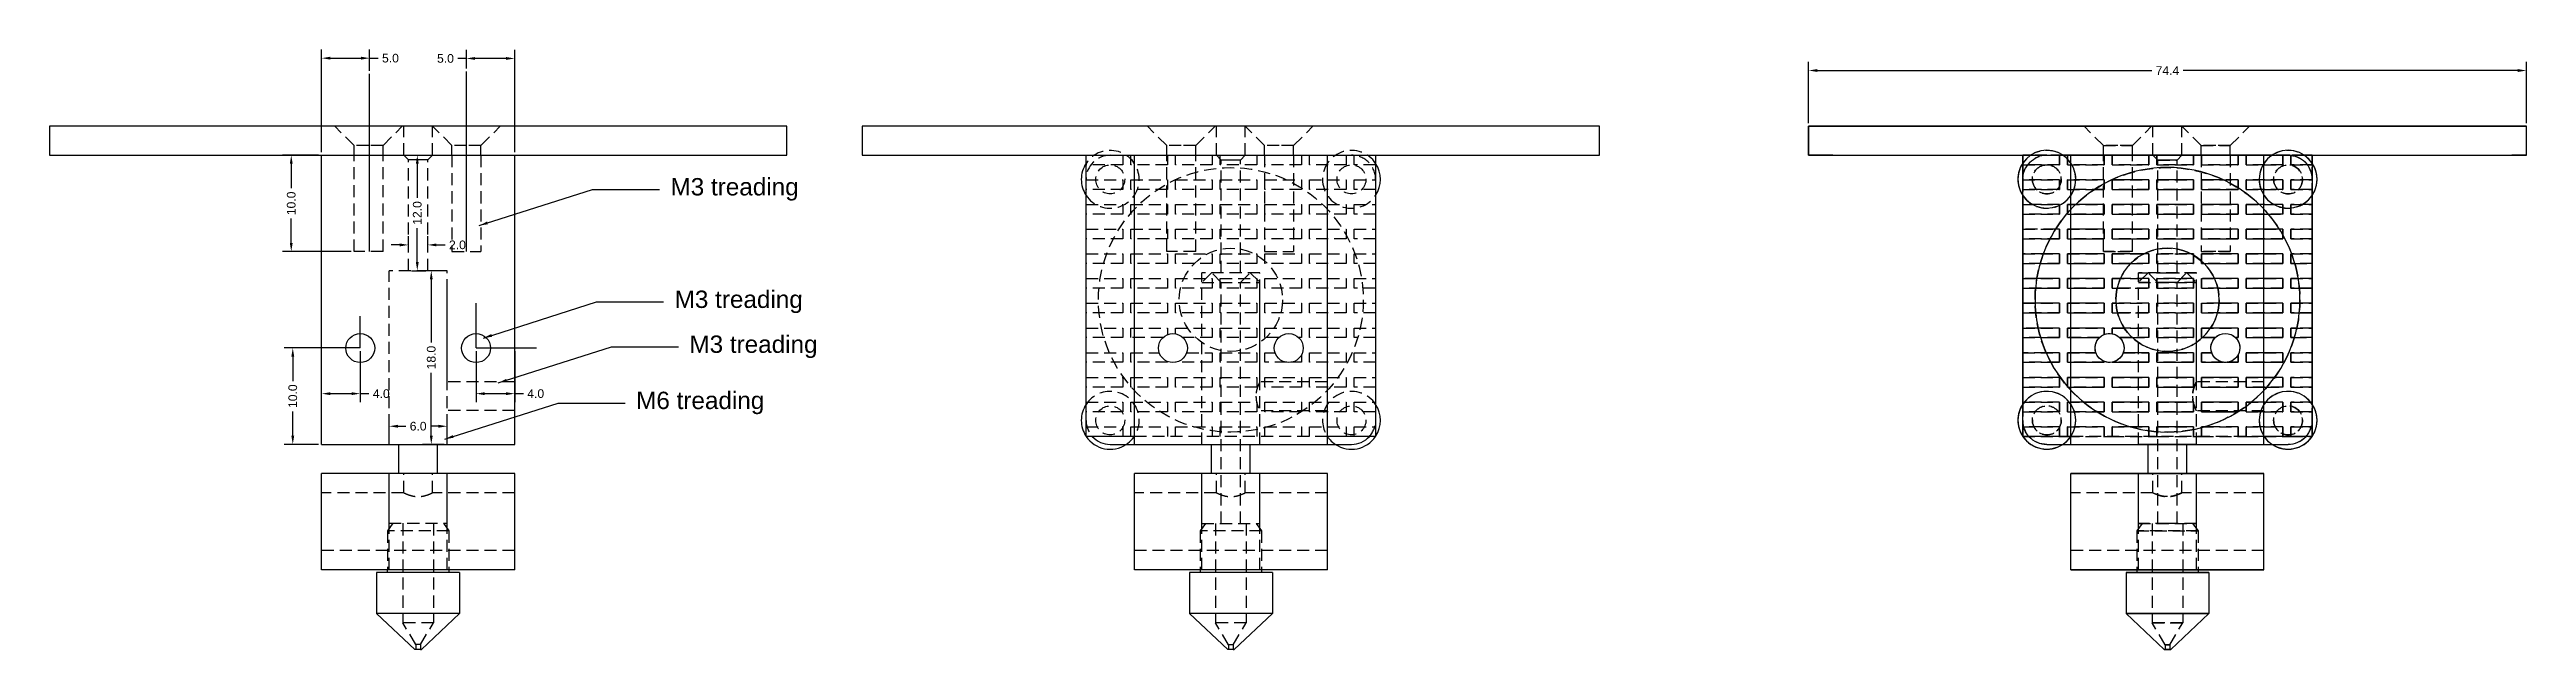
# Model space of a CAD drawing. Header units: inches. Extents: x -635 to 303, y -216 to -21.
# Drawn here: x -103.2 to 153.5, y -206.5 to -144.3 of the extents above; entities that cross this region are included whole.
import ezdxf

# ---------------------------------------------------------------- set-up
doc = ezdxf.new("R2010")
doc.units = ezdxf.units.IN
doc.header["$LTSCALE"] = 5
doc.header["$MEASUREMENT"] = 0
doc.linetypes.add('HIDDEN', pattern=[0.375, 0.25, -0.125])
for name, color, linetype in [('_dim', 1, 'Continuous'), ('PH-3C4', 16, 'HIDDEN'), ('PV-3C4', 7, 'Continuous')]:
    doc.layers.add(name, color=color, linetype=linetype)
doc.styles.get("Standard").update_dxf_attribs({"font": 'arial.ttf'})
doc.dimstyles.new('Copy of Standard', dxfattribs={"dimscale": 5, "dimtxt": 0.18, "dimasz": 0.18, "dimexe": 0.18, "dimexo": 0.0625, "dimgap": 0.09, "dimtad": 0, "dimdec": 1, "dimzin": 0, "dimdsep": 46, "dimtxsty": 'Standard', "dimcen": 0.09, "dimadec": 0, "dimazin": 0, "dimtfac": 1, "dimtdec": 1, "dimtofl": 0, "dimtmove": 0, "dimatfit": 3, "dimfxl": 1, "dimtolj": 1, "dimtzin": 0, "dimarcsym": 0})

msp = doc.modelspace()

# ---------------------------------------------------------------- texts
at = {"layer": '_dim', "char_height": 1.8, "attachment_point": 4}
for s, insert in [('\\A1; M3 treading', (-39.52, -158.78)), ('\\A1; M3 treading', (-39.09, -170.45)), ('\\A1; M3 treading', (-37.56, -175.11)), ('\\A1; M6 treading', (-43.08, -180.94))]:
    msp.add_mtext(s, dxfattribs=dict(at, insert=insert))

# ---------------------------------------------------------------- blocks, each defined once
blk = doc.blocks.new('*U27')
at = {"layer": 'PV-3C4'}
for p, q in [((0, -166.09, 43.01), (0, -168.59, 43.01)), ((0, -166.09, 46.01), (0, -166.09, 43.01)), ((0, -168.59, 46.01), (0, -166.09, 46.01)), ((0, -168.59, 43.01), (0, -239.98, 43.01)), ((0, -239.98, 46.01), (0, -168.59, 46.01)), ((0, -194.28, 13.84), (0, -189.28, 13.84)), ((0, -189.28, 13.84), (0, -189.28, 43.01)), ((0, -191.78, 13.01), (0, -194.28, 13.01)), ((0, -214.28), (0, -194.28)), ((0, -194.28), (0, -194.28, 10)), ((0, -214.28, 10), (0, -194.28, 10)), ((0, -194.28, 13.01), (0, -214.28, 13.01)), ((0, -194.28, 13.01), (0, -194.28, 43.01)), ((0, -208.58, -4.52), (0, -199.98, -4.52)), ((0, -208.58, -0.27), (0, -199.98, -0.27)), ((0, -203.95, -8.26), (0, -199.98, -4.52)), ((0, -199.98, -0.27), (0, -199.98, -4.52)), ((0, -201.09), (0, -201.09, -0.27)), ((0, -201.28, 13), (0, -207.28, 13)), ((0, -201.28, 13), (0, -201.28, 13.01)), ((0, -202.28, 10), (0, -202.28, 13)), ((0, -204.61, -8.26), (0, -203.95, -8.26)), ((0, -204.61, -8.26), (0, -208.58, -4.52)), ((0, -206.28, 10), (0, -206.28, 13)), ((0, -207.28, 13), (0, -207.28, 13.01)), ((0, -207.47), (0, -207.47, -0.27)), ((0, -208.58, -0.27), (0, -208.58, -4.52)), ((0, -214.28), (0, -214.28, 10)), ((0, -214.28, 13.01), (0, -214.28, 43.01)), ((0, -219.28, 13.84), (0, -214.28, 13.84)), ((0, -214.28, 13.01), (0, -216.78, 13.01)), ((0, -219.28, 43.01), (0, -219.28, 13.84)), ((0, -239.98, 43.01), (0, -242.48, 43.01)), ((0, -242.48, 46.01), (0, -239.98, 46.01)), ((0, -242.48, 43.01), (0, -242.48, 46.01))]:
    blk.add_line(p, q, dxfattribs=at)
at = {"layer": 'PV-3C4', "extrusion": (-1, 0, 0)}
for centre in [(198.28, 23.01), (210.28, 23.01)]:
    blk.add_circle(centre, 1.5, dxfattribs=at)
for centre, radius, start, end in [((191.78, 40.51), 3, 146.4427, 180), ((191.78, 40.51), 3, 180, 213.5573), ((191.78, 15.51), 3, 146.4427, 180), ((191.78, 15.51), 3, 180, 213.5573), ((191.78, 15.51), 3, 213.8052, 303.5573), ((191.78, 15.51), 2.5, 221.8856, 270), ((216.78, 15.51), 3, 236.4427, 326.1948), ((216.78, 15.51), 2.5, 270, 318.1144), ((216.78, 40.51), 3, 326.4427, 33.5573), ((216.78, 15.51), 3, 326.4427, 33.5573)]:
    blk.add_arc(centre, radius, start, end, dxfattribs=at)
blk = doc.blocks.new('*U28')
at = {"layer": 'PH-3C4'}
for p, q in [((0, -193.09, 42.01), (0, -189.28, 42.01)), ((0, -189.28, 40.45), (0, -193.09, 40.45)), ((0, -193.09, 39.45), (0, -189.28, 39.45)), ((0, -189.28, 37.89), (0, -193.09, 37.89)), ((0, -193.09, 36.89), (0, -189.28, 36.89)), ((0, -189.28, 35.33), (0, -193.09, 35.33)), ((0, -193.09, 34.33), (0, -189.28, 34.33)), ((0, -189.28, 32.77), (0, -193.09, 32.77)), ((0, -193.09, 31.77), (0, -189.28, 31.77)), ((0, -189.28, 30.21), (0, -193.09, 30.21)), ((0, -193.09, 29.21), (0, -189.28, 29.21)), ((0, -189.28, 27.65), (0, -193.09, 27.65)), ((0, -193.09, 26.65), (0, -189.28, 26.65)), ((0, -189.28, 25.09), (0, -193.09, 25.09)), ((0, -193.09, 24.09), (0, -189.28, 24.09)), ((0, -189.28, 22.53), (0, -193.09, 22.53)), ((0, -193.09, 21.53), (0, -189.28, 21.53)), ((0, -189.28, 19.97), (0, -193.09, 19.97)), ((0, -193.09, 18.97), (0, -189.28, 18.97)), ((0, -189.28, 17.4), (0, -193.09, 17.4)), ((0, -193.09, 16.4), (0, -189.28, 16.4)), ((0, -189.28, 14.84), (0, -193.09, 14.84)), ((0, -193.09, 43.01), (0, -193.09, 42.01)), ((0, -193.09, 40.45), (0, -193.09, 39.45)), ((0, -193.09, 37.89), (0, -193.09, 36.89)), ((0, -193.09, 35.33), (0, -193.09, 34.33)), ((0, -193.09, 32.77), (0, -193.09, 31.77)), ((0, -193.09, 30.21), (0, -193.09, 29.21)), ((0, -193.09, 27.65), (0, -193.09, 26.65)), ((0, -193.09, 25.09), (0, -193.09, 24.09)), ((0, -193.09, 22.53), (0, -193.09, 21.53)), ((0, -193.09, 19.97), (0, -193.09, 18.97)), ((0, -193.09, 17.4), (0, -193.09, 16.4)), ((0, -193.09, 14.84), (0, -193.09, 13.84)), ((0, -193.91, 17.4), (0, -197.72, 17.4)), ((0, -197.72, 16.4), (0, -193.91, 16.4)), ((0, -193.91, 16.4), (0, -193.91, 17.4)), ((0, -193.91, 19.97), (0, -197.72, 19.97)), ((0, -197.72, 18.97), (0, -193.91, 18.97)), ((0, -193.91, 18.97), (0, -193.91, 19.97)), ((0, -197.23, 24.09), (0, -193.91, 24.09)), ((0, -193.91, 24.09), (0, -193.91, 25.09)), ((0, -193.91, 25.09), (0, -197.72, 25.09)), ((0, -197.72, 21.53), (0, -193.91, 21.53)), ((0, -193.91, 21.53), (0, -193.91, 22.53)), ((0, -193.91, 27.65), (0, -197.72, 27.65)), ((0, -197.72, 26.65), (0, -193.91, 26.65)), ((0, -193.91, 26.65), (0, -193.91, 27.65)), ((0, -193.91, 30.21), (0, -197.72, 30.21)), ((0, -197.72, 29.21), (0, -193.91, 29.21)), ((0, -193.91, 29.21), (0, -193.91, 30.21)), ((0, -193.91, 32.77), (0, -197.72, 32.77)), ((0, -197.72, 31.77), (0, -193.91, 31.77)), ((0, -193.91, 31.77), (0, -193.91, 32.77)), ((0, -193.91, 35.33), (0, -197.72, 35.33)), ((0, -197.72, 34.33), (0, -193.91, 34.33)), ((0, -193.91, 34.33), (0, -193.91, 35.33)), ((0, -193.91, 37.89), (0, -197.72, 37.89)), ((0, -197.72, 36.89), (0, -193.91, 36.89)), ((0, -193.91, 36.89), (0, -193.91, 37.89)), ((0, -193.91, 40.45), (0, -197.72, 40.45)), ((0, -197.72, 39.45), (0, -193.91, 39.45)), ((0, -193.91, 39.45), (0, -193.91, 40.45)), ((0, -197.72, 42.01), (0, -193.91, 42.01)), ((0, -193.91, 42.01), (0, -193.91, 43.01)), ((0, -193.91, 13.84), (0, -193.91, 14.84)), ((0, -193.91, 14.84), (0, -197.72, 14.84)), ((0, -193.91, 22.53), (0, -196.86, 22.53)), ((0, -214.28, 13.84), (0, -194.28, 13.84)), ((0, -202.78, 8), (0, -194.28, 8)), ((0, -214.28, 2), (0, -194.28, 2)), ((0, -197.64, 44.01), (0, -195.64, 46.01)), ((0, -200.64, 33.01), (0, -197.64, 33.01)), ((0, -199.14, 44.01), (0, -197.64, 44.01)), ((0, -197.64, 33.01), (0, -197.64, 43.01)), ((0, -197.64, 43.01), (0, -197.64, 44.01)), ((0, -197.72, 17.4), (0, -197.72, 16.4)), ((0, -197.72, 19.97), (0, -197.72, 18.97)), ((0, -197.72, 25.09), (0, -197.72, 24.4)), ((0, -197.72, 27.65), (0, -197.72, 26.65)), ((0, -197.72, 30.21), (0, -197.72, 29.21)), ((0, -197.72, 32.77), (0, -197.72, 31.77)), ((0, -197.72, 35.33), (0, -197.72, 34.33)), ((0, -197.72, 37.89), (0, -197.72, 36.89)), ((0, -197.72, 40.45), (0, -197.72, 39.45)), ((0, -197.72, 43.01), (0, -197.72, 42.01)), ((0, -197.72, 14.84), (0, -197.72, 13.84)), ((0, -197.72, 21.62), (0, -197.72, 21.53)), ((0, -198.54, 17.4), (0, -202.35, 17.4)), ((0, -202.35, 16.4), (0, -198.54, 16.4)), ((0, -198.54, 16.4), (0, -198.54, 17.4)), ((0, -198.54, 19.97), (0, -202.35, 19.97)), ((0, -202.35, 18.97), (0, -198.54, 18.97)), ((0, -198.54, 18.97), (0, -198.54, 19.97)), ((0, -198.54, 24.49), (0, -198.54, 25.09)), ((0, -198.54, 25.09), (0, -202.35, 25.09)), ((0, -202.35, 21.53), (0, -198.54, 21.53)), ((0, -198.54, 27.65), (0, -202.35, 27.65)), ((0, -202.35, 26.65), (0, -198.54, 26.65)), ((0, -198.54, 26.65), (0, -198.54, 27.65)), ((0, -198.54, 30.21), (0, -202.35, 30.21)), ((0, -202.35, 29.21), (0, -198.54, 29.21)), ((0, -198.54, 29.21), (0, -198.54, 30.21)), ((0, -198.54, 32.77), (0, -202.35, 32.77)), ((0, -202.35, 31.77), (0, -198.54, 31.77)), ((0, -198.54, 31.77), (0, -198.54, 32.77)), ((0, -198.54, 35.33), (0, -202.35, 35.33)), ((0, -202.35, 34.33), (0, -198.54, 34.33)), ((0, -198.54, 34.33), (0, -198.54, 35.33)), ((0, -198.54, 37.89), (0, -202.35, 37.89)), ((0, -202.35, 36.89), (0, -198.54, 36.89)), ((0, -198.54, 36.89), (0, -198.54, 37.89)), ((0, -198.54, 40.45), (0, -202.35, 40.45)), ((0, -202.35, 39.45), (0, -198.54, 39.45)), ((0, -198.54, 39.45), (0, -198.54, 40.45)), ((0, -202.35, 42.01), (0, -198.54, 42.01)), ((0, -198.54, 42.01), (0, -198.54, 43.01)), ((0, -198.54, 13.84), (0, -198.54, 14.84)), ((0, -198.54, 14.84), (0, -202.35, 14.84)), ((0, -198.54, 21.53), (0, -198.54, 21.54)), ((0, -200.64, 44.01), (0, -199.14, 44.01)), ((0, -202.35, 24.09), (0, -199.33, 24.09)), ((0, -199.7, 22.53), (0, -202.35, 22.53)), ((0, -200.64, 33.01), (0, -200.64, 43.01)), ((0, -200.64, 43.01), (0, -200.64, 44.01)), ((0, -200.64, 44.01), (0, -202.64, 46.01)), ((0, -207.47, 4.06), (0, -201.09, 4.06)), ((0, -201.09, 4.06), (0, -201.09)), ((0, -201.67, 4.82), (0, -201.09, 4.06)), ((0, -201.28, 4.82), (0, -207.28, 4.82)), ((0, -201.28, 29.82), (0, -207.28, 29.82)), ((0, -207.28, 30.82), (0, -201.28, 30.82)), ((0, -201.28), (0, -201.28, 10)), ((0, -201.28, 4.82), (0, -201.28, 10)), ((0, -201.28, 13.01), (0, -201.28, 29.82)), ((0, -202.28, 30.82), (0, -201.28, 29.82)), ((0, -201.28, 13.01), (0, -201.28, 30.82)), ((0, -203.28, 29.82), (0, -202.28, 30.82)), ((0, -202.35, 17.4), (0, -202.35, 16.4)), ((0, -202.35, 19.97), (0, -202.35, 18.97)), ((0, -202.35, 25.09), (0, -202.35, 24.09)), ((0, -202.35, 22.53), (0, -202.35, 21.53)), ((0, -202.35, 27.65), (0, -202.35, 26.65)), ((0, -202.35, 30.21), (0, -202.35, 29.21)), ((0, -202.35, 32.77), (0, -202.35, 31.77)), ((0, -202.35, 35.33), (0, -202.35, 34.33)), ((0, -202.35, 37.89), (0, -202.35, 36.89)), ((0, -202.35, 40.45), (0, -202.35, 39.45)), ((0, -202.35, 43.01), (0, -202.35, 42.01)), ((0, -202.35, 14.84), (0, -202.35, 13.84)), ((0, -205.87, -5.49), (0, -202.69, -5.49)), ((0, -202.69, 4.82), (0, -202.69, -5.49)), ((0, -204.05, -7.76), (0, -202.69, -5.49)), ((0, -202.78, 8), (0, -202.78, 10)), ((0, -203.28, 42.51), (0, -202.78, 43.01)), ((0, -202.78, 43.01), (0, -202.78, 46.01)), ((0, -203.17, 17.4), (0, -206.98, 17.4)), ((0, -206.98, 16.4), (0, -203.17, 16.4)), ((0, -203.17, 16.4), (0, -203.17, 17.4)), ((0, -203.17, 19.97), (0, -206.98, 19.97)), ((0, -206.98, 18.97), (0, -203.17, 18.97)), ((0, -203.17, 18.97), (0, -203.17, 19.97)), ((0, -203.17, 22.53), (0, -206.98, 22.53)), ((0, -206.98, 21.53), (0, -203.17, 21.53)), ((0, -203.17, 21.53), (0, -203.17, 22.53)), ((0, -203.17, 25.09), (0, -206.98, 25.09)), ((0, -206.98, 24.09), (0, -203.17, 24.09)), ((0, -203.17, 24.09), (0, -203.17, 25.09)), ((0, -203.17, 27.65), (0, -206.98, 27.65)), ((0, -206.98, 26.65), (0, -203.17, 26.65)), ((0, -203.17, 26.65), (0, -203.17, 27.65)), ((0, -203.17, 30.21), (0, -206.98, 30.21)), ((0, -206.98, 29.21), (0, -203.17, 29.21)), ((0, -203.17, 29.21), (0, -203.17, 30.21)), ((0, -203.17, 32.77), (0, -206.98, 32.77)), ((0, -206.98, 31.77), (0, -203.17, 31.77)), ((0, -203.17, 31.77), (0, -203.17, 32.77)), ((0, -203.17, 35.33), (0, -206.98, 35.33)), ((0, -206.98, 34.33), (0, -203.17, 34.33)), ((0, -203.17, 34.33), (0, -203.17, 35.33)), ((0, -203.17, 37.89), (0, -206.98, 37.89)), ((0, -206.98, 36.89), (0, -203.17, 36.89)), ((0, -203.17, 36.89), (0, -203.17, 37.89)), ((0, -203.17, 40.45), (0, -206.98, 40.45)), ((0, -206.98, 39.45), (0, -203.17, 39.45)), ((0, -203.17, 39.45), (0, -203.17, 40.45)), ((0, -203.17, 13.84), (0, -203.17, 14.84)), ((0, -203.17, 14.84), (0, -206.98, 14.84)), ((0, -206.98, 42.01), (0, -203.17, 42.01)), ((0, -203.17, 42.01), (0, -203.17, 43.01)), ((0, -204.28, 42.51), (0, -203.28, 42.51)), ((0, -203.28, 4.82), (0, -203.28, 29.82)), ((0, -203.28, 30.82), (0, -203.28, 42.51)), ((0, -204.05, -8.25), (0, -203.95, -8.26)), ((0, -204.51, -7.76), (0, -204.05, -7.76)), ((0, -204.51, -8.25), (0, -204.05, -8.25)), ((0, -204.05, -7.76), (0, -204.05, -8.25)), ((0, -205.28, 42.51), (0, -204.28, 42.51)), ((0, -204.51, -7.76), (0, -205.87, -5.49)), ((0, -204.51, -7.76), (0, -204.51, -8.25)), ((0, -204.51, -8.25), (0, -204.61, -8.26)), ((0, -205.28, 4.82), (0, -205.28, 29.82)), ((0, -205.28, 29.82), (0, -206.28, 30.82)), ((0, -205.28, 30.82), (0, -205.28, 42.51)), ((0, -205.28, 42.51), (0, -205.78, 43.01)), ((0, -214.28, 8), (0, -205.78, 8)), ((0, -205.78, 8), (0, -205.78, 10)), ((0, -205.78, 43.01), (0, -205.78, 46.01)), ((0, -207.78, 44.01), (0, -205.78, 46.01)), ((0, -205.87, 4.82), (0, -205.87, -5.49)), ((0, -206.28, 30.82), (0, -207.28, 29.82)), ((0, -206.89, 4.82), (0, -207.47, 4.06)), ((0, -206.98, 17.4), (0, -206.98, 16.4)), ((0, -206.98, 19.97), (0, -206.98, 18.97)), ((0, -206.98, 22.53), (0, -206.98, 21.53)), ((0, -206.98, 25.09), (0, -206.98, 24.09)), ((0, -206.98, 27.65), (0, -206.98, 26.65)), ((0, -206.98, 30.21), (0, -206.98, 29.21)), ((0, -206.98, 32.77), (0, -206.98, 31.77)), ((0, -206.98, 35.33), (0, -206.98, 34.33)), ((0, -206.98, 37.89), (0, -206.98, 36.89)), ((0, -206.98, 40.45), (0, -206.98, 39.45)), ((0, -206.98, 14.84), (0, -206.98, 13.84)), ((0, -206.98, 43.01), (0, -206.98, 42.01)), ((0, -207.28), (0, -207.28, 10)), ((0, -207.28, 4.82), (0, -207.28, 10)), ((0, -207.28, 13.01), (0, -207.28, 29.82)), ((0, -207.28, 19.51), (0, -207.28, 30.82)), ((0, -207.28, 13.01), (0, -207.28, 16.51)), ((0, -214.28, 19.51), (0, -207.28, 19.51)), ((0, -214.28, 16.51), (0, -207.28, 16.51)), ((0, -207.47, 4.06), (0, -207.47)), ((0, -207.78, 33.01), (0, -210.78, 33.01)), ((0, -209.28, 44.01), (0, -207.78, 44.01)), ((0, -207.78, 43.01), (0, -207.78, 33.01)), ((0, -207.78, 43.01), (0, -207.78, 44.01)), ((0, -207.8, 21.53), (0, -207.8, 22.53)), ((0, -207.8, 22.53), (0, -208.86, 22.53)), ((0, -207.8, 24.09), (0, -207.8, 25.09)), ((0, -207.8, 25.09), (0, -211.61, 25.09)), ((0, -207.8, 17.4), (0, -211.61, 17.4)), ((0, -211.61, 16.4), (0, -207.8, 16.4)), ((0, -207.8, 16.4), (0, -207.8, 17.4)), ((0, -207.8, 19.97), (0, -211.61, 19.97)), ((0, -211.61, 18.97), (0, -207.8, 18.97)), ((0, -207.8, 18.97), (0, -207.8, 19.97)), ((0, -207.8, 27.65), (0, -211.61, 27.65)), ((0, -211.61, 26.65), (0, -207.8, 26.65)), ((0, -207.8, 26.65), (0, -207.8, 27.65)), ((0, -207.8, 30.21), (0, -211.61, 30.21)), ((0, -211.61, 29.21), (0, -207.8, 29.21)), ((0, -207.8, 29.21), (0, -207.8, 30.21)), ((0, -207.8, 32.77), (0, -211.61, 32.77)), ((0, -211.61, 31.77), (0, -207.8, 31.77)), ((0, -207.8, 31.77), (0, -207.8, 32.77)), ((0, -207.8, 35.33), (0, -211.61, 35.33)), ((0, -211.61, 34.33), (0, -207.8, 34.33)), ((0, -207.8, 34.33), (0, -207.8, 35.33)), ((0, -207.8, 37.89), (0, -211.61, 37.89)), ((0, -211.61, 36.89), (0, -207.8, 36.89)), ((0, -207.8, 36.89), (0, -207.8, 37.89)), ((0, -207.8, 40.45), (0, -211.61, 40.45)), ((0, -211.61, 39.45), (0, -207.8, 39.45)), ((0, -207.8, 39.45), (0, -207.8, 40.45)), ((0, -207.8, 13.84), (0, -207.8, 14.84)), ((0, -207.8, 14.84), (0, -211.61, 14.84)), ((0, -211.61, 42.01), (0, -207.8, 42.01)), ((0, -207.8, 42.01), (0, -207.8, 43.01)), ((0, -209.23, 24.09), (0, -207.8, 24.09)), ((0, -210.08, 21.53), (0, -207.8, 21.53)), ((0, -210.78, 44.01), (0, -209.28, 44.01)), ((0, -211.61, 21.53), (0, -210.48, 21.53)), ((0, -210.78, 43.01), (0, -210.78, 33.01)), ((0, -210.78, 43.01), (0, -210.78, 44.01)), ((0, -210.78, 44.01), (0, -212.78, 46.01)), ((0, -211.61, 24.09), (0, -211.33, 24.09)), ((0, -211.61, 25.09), (0, -211.61, 24.09)), ((0, -211.61, 17.4), (0, -211.61, 16.4)), ((0, -211.61, 19.97), (0, -211.61, 18.97)), ((0, -211.61, 27.65), (0, -211.61, 26.65)), ((0, -211.61, 30.21), (0, -211.61, 29.21)), ((0, -211.61, 32.77), (0, -211.61, 31.77)), ((0, -211.61, 35.33), (0, -211.61, 34.33)), ((0, -211.61, 37.89), (0, -211.61, 36.89)), ((0, -211.61, 40.45), (0, -211.61, 39.45)), ((0, -211.61, 14.84), (0, -211.61, 13.84)), ((0, -211.61, 43.01), (0, -211.61, 42.01)), ((0, -211.61, 22.31), (0, -211.61, 21.53)), ((0, -212.43, 17.4), (0, -216.24, 17.4)), ((0, -216.24, 16.4), (0, -212.43, 16.4)), ((0, -212.43, 16.4), (0, -212.43, 17.4)), ((0, -212.43, 19.97), (0, -216.24, 19.97)), ((0, -216.24, 18.97), (0, -212.43, 18.97)), ((0, -212.43, 18.97), (0, -212.43, 19.97)), ((0, -212.43, 22.53), (0, -216.24, 22.53)), ((0, -216.24, 21.53), (0, -212.43, 21.53)), ((0, -212.43, 21.53), (0, -212.43, 22.53)), ((0, -212.43, 25.09), (0, -216.24, 25.09)), ((0, -216.24, 24.09), (0, -212.43, 24.09)), ((0, -212.43, 24.09), (0, -212.43, 25.09)), ((0, -212.43, 27.65), (0, -216.24, 27.65)), ((0, -216.24, 26.65), (0, -212.43, 26.65)), ((0, -212.43, 26.65), (0, -212.43, 27.65)), ((0, -212.43, 30.21), (0, -216.24, 30.21)), ((0, -216.24, 29.21), (0, -212.43, 29.21)), ((0, -212.43, 29.21), (0, -212.43, 30.21)), ((0, -212.43, 32.77), (0, -216.24, 32.77)), ((0, -216.24, 31.77), (0, -212.43, 31.77)), ((0, -212.43, 31.77), (0, -212.43, 32.77)), ((0, -212.43, 35.33), (0, -216.24, 35.33)), ((0, -216.24, 34.33), (0, -212.43, 34.33)), ((0, -212.43, 34.33), (0, -212.43, 35.33)), ((0, -212.43, 37.89), (0, -216.24, 37.89)), ((0, -216.24, 36.89), (0, -212.43, 36.89)), ((0, -212.43, 36.89), (0, -212.43, 37.89)), ((0, -212.43, 40.45), (0, -216.24, 40.45)), ((0, -216.24, 39.45), (0, -212.43, 39.45)), ((0, -212.43, 39.45), (0, -212.43, 40.45)), ((0, -212.43, 13.84), (0, -212.43, 14.84)), ((0, -212.43, 14.84), (0, -216.24, 14.84)), ((0, -216.24, 42.01), (0, -212.43, 42.01)), ((0, -212.43, 42.01), (0, -212.43, 43.01)), ((0, -216.24, 17.4), (0, -216.24, 16.4)), ((0, -216.24, 19.97), (0, -216.24, 18.97)), ((0, -216.24, 22.53), (0, -216.24, 21.53)), ((0, -216.24, 25.09), (0, -216.24, 24.09)), ((0, -216.24, 27.65), (0, -216.24, 26.65)), ((0, -216.24, 30.21), (0, -216.24, 29.21)), ((0, -216.24, 32.77), (0, -216.24, 31.77)), ((0, -216.24, 35.33), (0, -216.24, 34.33)), ((0, -216.24, 37.89), (0, -216.24, 36.89)), ((0, -216.24, 40.45), (0, -216.24, 39.45)), ((0, -216.24, 14.84), (0, -216.24, 13.84)), ((0, -216.24, 43.01), (0, -216.24, 42.01)), ((0, -217.06, 13.84), (0, -217.06, 14.84)), ((0, -217.06, 14.84), (0, -219.28, 14.84)), ((0, -219.28, 16.4), (0, -217.06, 16.4)), ((0, -217.06, 16.4), (0, -217.06, 17.4)), ((0, -217.06, 17.4), (0, -219.28, 17.4)), ((0, -219.28, 18.97), (0, -217.06, 18.97)), ((0, -217.06, 18.97), (0, -217.06, 19.97)), ((0, -217.06, 19.97), (0, -219.28, 19.97)), ((0, -219.28, 21.53), (0, -217.06, 21.53)), ((0, -217.06, 21.53), (0, -217.06, 22.53)), ((0, -217.06, 22.53), (0, -219.28, 22.53)), ((0, -219.28, 24.09), (0, -217.06, 24.09)), ((0, -217.06, 24.09), (0, -217.06, 25.09)), ((0, -217.06, 25.09), (0, -219.28, 25.09)), ((0, -219.28, 26.65), (0, -217.06, 26.65)), ((0, -217.06, 26.65), (0, -217.06, 27.65)), ((0, -217.06, 27.65), (0, -219.28, 27.65)), ((0, -219.28, 29.21), (0, -217.06, 29.21)), ((0, -217.06, 29.21), (0, -217.06, 30.21)), ((0, -217.06, 30.21), (0, -219.28, 30.21)), ((0, -219.28, 31.77), (0, -217.06, 31.77)), ((0, -217.06, 31.77), (0, -217.06, 32.77)), ((0, -217.06, 32.77), (0, -219.28, 32.77)), ((0, -219.28, 34.33), (0, -217.06, 34.33)), ((0, -217.06, 34.33), (0, -217.06, 35.33)), ((0, -217.06, 35.33), (0, -219.28, 35.33)), ((0, -219.28, 36.89), (0, -217.06, 36.89)), ((0, -217.06, 36.89), (0, -217.06, 37.89)), ((0, -217.06, 37.89), (0, -219.28, 37.89)), ((0, -219.28, 39.45), (0, -217.06, 39.45)), ((0, -217.06, 39.45), (0, -217.06, 40.45)), ((0, -217.06, 40.45), (0, -219.28, 40.45)), ((0, -219.28, 42.01), (0, -217.06, 42.01)), ((0, -217.06, 42.01), (0, -217.06, 43.01))]:
    blk.add_line(p, q, dxfattribs=at)
at = {"layer": 'PH-3C4', "extrusion": (-1, 0, 0)}
for centre, radius in [((191.78, 40.51), 1.5), ((191.78, 15.51), 1.5), ((204.28, 28.01), 13.72), ((204.28, 28.01), 5.35), ((216.78, 40.51), 1.5), ((216.78, 15.51), 1.5)]:
    blk.add_circle(centre, radius, dxfattribs=at)
for centre, radius, start, end in [((191.78, 15.51), 2.5, 180, 221.8856), ((191.78, 40.51), 2.5, 90, 180), ((191.78, 40.51), 3, 213.5573, 146.4427), ((191.78, 15.51), 3, 303.5573, 146.4427), ((191.78, 15.51), 3, 213.5573, 213.8052), ((216.78, 40.51), 3, 33.5573, 180), ((216.78, 40.51), 3, 180, 326.4427), ((216.78, 15.51), 3, 33.5573, 180), ((216.78, 15.51), 3, 180, 236.4427), ((216.78, 40.51), 2.5, 0, 90), ((216.78, 15.51), 2.5, 318.1144, 0), ((216.78, 15.51), 3, 326.1948, 326.4427)]:
    blk.add_arc(centre, radius, start, end, dxfattribs=at)
at = {"layer": 'PH-3C4'}
for points, knots in [([(0, -202.78, 8), (0, -202.78, 8), (0, -202.79, 8), (0, -202.83, 7.98), (0, -202.86, 7.96), (0, -202.98, 7.91), (0, -203.09, 7.86), (0, -203.35, 7.76), (0, -203.52, 7.7), (0, -203.8, 7.64), (0, -203.89, 7.63), (0, -204.09, 7.6), (0, -204.19, 7.6), (0, -204.38, 7.6), (0, -204.48, 7.6), (0, -204.67, 7.63), (0, -204.77, 7.64), (0, -205.04, 7.7), (0, -205.21, 7.76), (0, -205.47, 7.86), (0, -205.59, 7.91), (0, -205.7, 7.96), (0, -205.73, 7.98), (0, -205.77, 8), (0, -205.78, 8), (0, -205.78, 8)], [2.306343, 2.306343, 2.306343, 2.306343, 2.594243, 2.594243, 2.882142, 2.882142, 3.457941, 3.457941, 4.035314, 4.035314, 4.324, 4.324, 4.612687, 4.612687, 4.901373, 4.901373, 5.190059, 5.190059, 5.767432, 5.767432, 6.343231, 6.343231, 6.631131, 6.631131, 6.91903, 6.91903, 6.91903, 6.91903]), ([(0, -206.88, 18.01), (0, -206.88, 17.92), (0, -206.89, 17.82), (0, -206.91, 17.62), (0, -206.92, 17.53), (0, -206.98, 17.25), (0, -207.04, 17.08), (0, -207.14, 16.82), (0, -207.19, 16.71), (0, -207.24, 16.59), (0, -207.26, 16.56), (0, -207.28, 16.52), (0, -207.28, 16.51), (0, -207.28, 16.51)], [0, 0, 0, 0, 0.288686, 0.288686, 0.577373, 0.577373, 1.154746, 1.154746, 1.730544, 1.730544, 2.018444, 2.018444, 2.306343, 2.306343, 2.306343, 2.306343]), ([(0, -207.28, 19.51), (0, -207.28, 19.51), (0, -207.28, 19.5), (0, -207.26, 19.46), (0, -207.24, 19.43), (0, -207.19, 19.32), (0, -207.14, 19.2), (0, -207.04, 18.94), (0, -206.98, 18.78), (0, -206.92, 18.5), (0, -206.91, 18.4), (0, -206.89, 18.21), (0, -206.88, 18.11), (0, -206.88, 18.01)], [6.91903, 6.91903, 6.91903, 6.91903, 7.206929, 7.206929, 7.494829, 7.494829, 8.070628, 8.070628, 8.648, 8.648, 8.936687, 8.936687, 9.225373, 9.225373, 9.225373, 9.225373])]:
    blk.add_open_spline(points, degree=3, knots=knots, dxfattribs=at)
blk = doc.blocks.new('*U32')
at = {"layer": 'PV-3C4'}
for p, q in [((0, -319.42, 43.01), (0, -321.92, 43.01)), ((0, -319.42, 46.01), (0, -319.42, 43.01)), ((0, -321.92, 46.01), (0, -319.42, 46.01)), ((0, -321.92, 43.01), (0, -393.31, 43.01)), ((0, -393.31, 46.01), (0, -321.92, 46.01)), ((0, -367.62), (0, -347.62)), ((0, -347.62), (0, -347.62, 10)), ((0, -367.62, 10), (0, -347.62, 10)), ((0, -347.62, 13.01), (0, -367.62, 13.01)), ((0, -347.62, 13.01), (0, -347.62, 43.01)), ((0, -361.91, -4.52), (0, -353.32, -4.52)), ((0, -361.91, -0.27), (0, -353.32, -0.27)), ((0, -357.28, -8.26), (0, -353.32, -4.52)), ((0, -353.32, -0.27), (0, -353.32, -4.52)), ((0, -354.42), (0, -354.42, -0.27)), ((0, -354.62, 13), (0, -360.62, 13)), ((0, -354.62, 13), (0, -354.62, 13.01)), ((0, -355.62, 10), (0, -355.62, 13)), ((0, -357.95, -8.26), (0, -357.28, -8.26)), ((0, -357.95, -8.26), (0, -361.91, -4.52)), ((0, -359.62, 10), (0, -359.62, 13)), ((0, -360.62, 13), (0, -360.62, 13.01)), ((0, -360.81), (0, -360.81, -0.27)), ((0, -361.91, -0.27), (0, -361.91, -4.52)), ((0, -367.62), (0, -367.62, 10)), ((0, -367.62, 13.01), (0, -367.62, 43.01)), ((0, -393.31, 43.01), (0, -395.81, 43.01)), ((0, -395.81, 46.01), (0, -393.31, 46.01)), ((0, -395.81, 43.01), (0, -395.81, 46.01))]:
    blk.add_line(p, q, dxfattribs=at)
at = {"layer": 'PV-3C4', "extrusion": (-1, 0, 0)}
for centre in [(351.62, 23.01), (363.62, 23.01)]:
    blk.add_circle(centre, 1.5, dxfattribs=at)
blk = doc.blocks.new('*D39')
at = {"layer": '_dim', "color": 0, "lineweight": -2, "transparency": 16777216}
for p, q in [((-70.97, -175.55), (-70.97, -180.87)), ((-74.97, -184.92), (-74.97, -179.07)), ((-74.07, -179.97), (-71.87, -179.97)), ((-70.97, -179.97), (-70.07, -179.97))]:
    blk.add_line(p, q, dxfattribs=at)
at = {"layer": '_dim', "color": 0, "transparency": 16777216}
for points in [[(-74.07, -179.82), (-74.07, -180.12), (-74.97, -179.97)], [(-71.87, -179.82), (-71.87, -180.12), (-70.97, -179.97)]]:
    blk.add_solid(points, dxfattribs=at)
at = {"layer": 'Defpoints', "color": 0, "transparency": 16777216}
for p in [(-70.97, -175.23), (-70.97, -179.97), (-74.97, -185.23)]:
    blk.add_point(p, dxfattribs=at)
at = {"layer": '_dim', "color": 0, "transparency": 16777216, "insert": (-68.79, -179.97), "char_height": 0.9, "attachment_point": 5}
blk.add_mtext('\\A1;4.0', dxfattribs=at)
blk = doc.blocks.new('*D40')
at = {"layer": '_dim', "color": 0, "lineweight": -2, "transparency": 16777216}
for p, q in [((-71.28, -175.23), (-78.86, -175.23)), ((-77.96, -176.13), (-77.96, -178.66)), ((-77.96, -184.33), (-77.96, -181.81)), ((-75.28, -185.23), (-78.86, -185.23))]:
    blk.add_line(p, q, dxfattribs=at)
at = {"layer": '_dim', "color": 0, "transparency": 16777216}
for points in [[(-78.11, -176.13), (-77.81, -176.13), (-77.96, -175.23)], [(-78.11, -184.33), (-77.81, -184.33), (-77.96, -185.23)]]:
    blk.add_solid(points, dxfattribs=at)
at = {"layer": 'Defpoints', "color": 0, "transparency": 16777216}
for p in [(-70.97, -175.23), (-77.96, -185.23), (-74.97, -185.23)]:
    blk.add_point(p, dxfattribs=at)
at = {"layer": '_dim', "color": 0, "transparency": 16777216, "insert": (-77.96, -180.23), "char_height": 0.9, "attachment_point": 5, "rotation": 90}
blk.add_mtext('\\A1;10.0', dxfattribs=at)
blk = doc.blocks.new('*D41')
at = {"layer": '_dim', "color": 0, "lineweight": -2, "transparency": 16777216}
for p, q in [((-58.97, -175.55), (-58.97, -180.87)), ((-54.97, -175.55), (-54.97, -180.87)), ((-58.07, -179.97), (-55.87, -179.97)), ((-54.97, -179.97), (-54.07, -179.97))]:
    blk.add_line(p, q, dxfattribs=at)
at = {"layer": '_dim', "color": 0, "transparency": 16777216}
for points in [[(-58.07, -179.82), (-58.07, -180.12), (-58.97, -179.97)], [(-55.87, -179.82), (-55.87, -180.12), (-54.97, -179.97)]]:
    blk.add_solid(points, dxfattribs=at)
at = {"layer": 'Defpoints', "color": 0, "transparency": 16777216}
for p in [(-58.97, -175.23), (-54.97, -175.23), (-54.97, -179.97)]:
    blk.add_point(p, dxfattribs=at)
at = {"layer": '_dim', "color": 0, "transparency": 16777216, "insert": (-52.79, -179.97), "char_height": 0.9, "attachment_point": 5}
blk.add_mtext('\\A1;4.0', dxfattribs=at)
blk = doc.blocks.new('*D42')
at = {"layer": '_dim', "color": 0, "lineweight": -2, "transparency": 16777216}
for p, q in [((-67.97, -184.92), (-67.97, -182.45)), ((-67.07, -183.35), (-66.24, -183.35)), ((-62.87, -183.35), (-63.7, -183.35)), ((-61.97, -184.92), (-61.97, -182.45))]:
    blk.add_line(p, q, dxfattribs=at)
at = {"layer": '_dim', "color": 0, "transparency": 16777216}
for points in [[(-67.07, -183.2), (-67.07, -183.5), (-67.97, -183.35)], [(-62.87, -183.2), (-62.87, -183.5), (-61.97, -183.35)]]:
    blk.add_solid(points, dxfattribs=at)
at = {"layer": 'Defpoints', "color": 0, "transparency": 16777216}
for p in [(-61.97, -183.35), (-67.97, -185.23), (-61.97, -185.23)]:
    blk.add_point(p, dxfattribs=at)
at = {"layer": '_dim', "color": 0, "transparency": 16777216, "insert": (-64.97, -183.35), "char_height": 0.9, "attachment_point": 5}
blk.add_mtext('\\A1;6.0', dxfattribs=at)
blk = doc.blocks.new('*D43')
at = {"layer": '_dim', "color": 0, "lineweight": -2, "transparency": 16777216}
for p, q in [((-62.28, -167.22), (-64.51, -167.22)), ((-63.61, -168.12), (-63.61, -174.65)), ((-63.61, -184.33), (-63.61, -177.8)), ((-62.28, -185.23), (-64.51, -185.23))]:
    blk.add_line(p, q, dxfattribs=at)
at = {"layer": '_dim', "color": 0, "transparency": 16777216}
for points in [[(-63.76, -168.12), (-63.46, -168.12), (-63.61, -167.22)], [(-63.76, -184.33), (-63.46, -184.33), (-63.61, -185.23)]]:
    blk.add_solid(points, dxfattribs=at)
at = {"layer": 'Defpoints', "color": 0, "transparency": 16777216}
for p in [(-63.61, -167.22), (-61.97, -167.22), (-61.97, -185.23)]:
    blk.add_point(p, dxfattribs=at)
at = {"layer": '_dim', "color": 0, "transparency": 16777216, "insert": (-63.61, -176.23), "char_height": 0.9, "attachment_point": 5, "rotation": 90}
blk.add_mtext('\\A1;18.0', dxfattribs=at)
blk = doc.blocks.new('*D44')
at = {"layer": '_dim', "color": 0, "lineweight": -2, "transparency": 16777216}
for p, q in [((-65.97, -165.23), (-65.97, -163.64)), ((-63.97, -165.09), (-63.97, -163.64)), ((-66.87, -164.54), (-67.77, -164.54)), ((-63.07, -164.54), (-62.17, -164.54))]:
    blk.add_line(p, q, dxfattribs=at)
at = {"layer": '_dim', "color": 0, "transparency": 16777216}
for points in [[(-66.87, -164.39), (-66.87, -164.69), (-65.97, -164.54)], [(-63.07, -164.39), (-63.07, -164.69), (-63.97, -164.54)]]:
    blk.add_solid(points, dxfattribs=at)
at = {"layer": 'Defpoints', "color": 0, "transparency": 16777216}
for p in [(-65.97, -165.54), (-63.97, -164.54), (-63.97, -165.4)]:
    blk.add_point(p, dxfattribs=at)
at = {"layer": '_dim', "color": 0, "transparency": 16777216, "insert": (-60.9, -164.54), "char_height": 0.9, "attachment_point": 5}
blk.add_mtext('\\A1;2.0', dxfattribs=at)
blk = doc.blocks.new('*D45')
at = {"layer": '_dim', "color": 0, "lineweight": -2, "transparency": 16777216}
for p, q in [((-65.34, -155.23), (-64.16, -155.23)), ((-65.06, -156.13), (-65.06, -159.65)), ((-65.06, -166.32), (-65.06, -162.8)), ((-65.66, -167.22), (-64.16, -167.22))]:
    blk.add_line(p, q, dxfattribs=at)
at = {"layer": '_dim', "color": 0, "transparency": 16777216}
for points in [[(-65.21, -156.13), (-64.91, -156.13), (-65.06, -155.23)], [(-65.21, -166.32), (-64.91, -166.32), (-65.06, -167.22)]]:
    blk.add_solid(points, dxfattribs=at)
at = {"layer": 'Defpoints', "color": 0, "transparency": 16777216}
for p in [(-65.66, -155.23), (-65.06, -155.23), (-65.97, -167.22)]:
    blk.add_point(p, dxfattribs=at)
at = {"layer": '_dim', "color": 0, "transparency": 16777216, "insert": (-65.06, -161.23), "char_height": 0.9, "attachment_point": 5, "rotation": 90}
blk.add_mtext('\\A1;12.0', dxfattribs=at)
blk = doc.blocks.new('*D46')
at = {"layer": '_dim', "color": 0, "lineweight": -2, "transparency": 16777216}
for p, q in [((-74.97, -154.92), (-74.97, -144.27)), ((-74.07, -145.17), (-70.91, -145.17)), ((-70.01, -146.48), (-70.01, -144.27)), ((-70.01, -145.17), (-69.11, -145.17))]:
    blk.add_line(p, q, dxfattribs=at)
at = {"layer": '_dim', "color": 0, "transparency": 16777216}
for points in [[(-74.07, -145.02), (-74.07, -145.32), (-74.97, -145.17)], [(-70.91, -145.02), (-70.91, -145.32), (-70.01, -145.17)]]:
    blk.add_solid(points, dxfattribs=at)
at = {"layer": 'Defpoints', "color": 0, "transparency": 16777216}
for p in [(-70.01, -145.17), (-70.01, -146.79), (-74.97, -155.23)]:
    blk.add_point(p, dxfattribs=at)
at = {"layer": '_dim', "color": 0, "transparency": 16777216, "insert": (-67.84, -145.17), "char_height": 0.9, "attachment_point": 5}
blk.add_mtext('\\A1;5.0', dxfattribs=at)
blk = doc.blocks.new('*D47')
at = {"layer": '_dim', "color": 0, "lineweight": -2, "transparency": 16777216}
for p, q in [((-59.97, -145.2), (-60.87, -145.2)), ((-59.97, -146.24), (-59.97, -144.3)), ((-55.87, -145.2), (-59.07, -145.2)), ((-54.97, -154.92), (-54.97, -144.3))]:
    blk.add_line(p, q, dxfattribs=at)
at = {"layer": '_dim', "color": 0, "transparency": 16777216}
for points in [[(-59.07, -145.05), (-59.07, -145.35), (-59.97, -145.2)], [(-55.87, -145.05), (-55.87, -145.35), (-54.97, -145.2)]]:
    blk.add_solid(points, dxfattribs=at)
at = {"layer": 'Defpoints', "color": 0, "transparency": 16777216}
for p in [(-59.97, -145.2), (-59.97, -146.56), (-54.97, -155.23)]:
    blk.add_point(p, dxfattribs=at)
at = {"layer": '_dim', "color": 0, "transparency": 16777216, "insert": (-62.14, -145.2), "char_height": 0.9, "attachment_point": 5}
blk.add_mtext('\\A1;5.0', dxfattribs=at)
blk = doc.blocks.new('*D48')
at = {"layer": '_dim', "color": 0, "lineweight": -2, "transparency": 16777216}
for p, q in [((-75.28, -155.23), (-79.02, -155.23)), ((-78.12, -156.13), (-78.12, -158.66)), ((-78.12, -164.33), (-78.12, -161.81)), ((-71.92, -165.23), (-79.02, -165.23))]:
    blk.add_line(p, q, dxfattribs=at)
at = {"layer": '_dim', "color": 0, "transparency": 16777216}
for points in [[(-78.27, -156.13), (-77.97, -156.13), (-78.12, -155.23)], [(-78.27, -164.33), (-77.97, -164.33), (-78.12, -165.23)]]:
    blk.add_solid(points, dxfattribs=at)
at = {"layer": 'Defpoints', "color": 0, "transparency": 16777216}
for p in [(-74.97, -155.23), (-78.12, -165.23), (-71.61, -165.23)]:
    blk.add_point(p, dxfattribs=at)
at = {"layer": '_dim', "color": 0, "transparency": 16777216, "insert": (-78.12, -160.23), "char_height": 0.9, "attachment_point": 5, "rotation": 90}
blk.add_mtext('\\A1;10.0', dxfattribs=at)
blk = doc.blocks.new('*U22')
at = {"layer": 'PH-3C4'}
for p, q in [((0, -193.09, 42.01), (0, -189.28, 42.01)), ((0, -189.28, 40.45), (0, -193.09, 40.45)), ((0, -193.09, 39.45), (0, -189.28, 39.45)), ((0, -189.28, 37.89), (0, -193.09, 37.89)), ((0, -193.09, 36.89), (0, -189.28, 36.89)), ((0, -189.28, 35.33), (0, -193.09, 35.33)), ((0, -193.09, 34.33), (0, -189.28, 34.33)), ((0, -189.28, 32.77), (0, -193.09, 32.77)), ((0, -193.09, 31.77), (0, -189.28, 31.77)), ((0, -189.28, 30.21), (0, -193.09, 30.21)), ((0, -193.09, 29.21), (0, -189.28, 29.21)), ((0, -189.28, 27.65), (0, -193.09, 27.65)), ((0, -193.09, 26.65), (0, -189.28, 26.65)), ((0, -189.28, 25.09), (0, -193.09, 25.09)), ((0, -193.09, 24.09), (0, -189.28, 24.09)), ((0, -189.28, 22.53), (0, -193.09, 22.53)), ((0, -193.09, 21.53), (0, -189.28, 21.53)), ((0, -189.28, 19.97), (0, -193.09, 19.97)), ((0, -193.09, 18.97), (0, -189.28, 18.97)), ((0, -189.28, 17.4), (0, -193.09, 17.4)), ((0, -193.09, 16.4), (0, -189.28, 16.4)), ((0, -189.28, 14.84), (0, -193.09, 14.84)), ((0, -193.09, 43.01), (0, -193.09, 42.01)), ((0, -193.09, 40.45), (0, -193.09, 39.45)), ((0, -193.09, 37.89), (0, -193.09, 36.89)), ((0, -193.09, 35.33), (0, -193.09, 34.33)), ((0, -193.09, 32.77), (0, -193.09, 31.77)), ((0, -193.09, 30.21), (0, -193.09, 29.21)), ((0, -193.09, 27.65), (0, -193.09, 26.65)), ((0, -193.09, 25.09), (0, -193.09, 24.09)), ((0, -193.09, 22.53), (0, -193.09, 21.53)), ((0, -193.09, 19.97), (0, -193.09, 18.97)), ((0, -193.09, 17.4), (0, -193.09, 16.4)), ((0, -193.09, 14.84), (0, -193.09, 13.84)), ((0, -193.91, 17.4), (0, -197.72, 17.4)), ((0, -197.72, 16.4), (0, -193.91, 16.4)), ((0, -193.91, 16.4), (0, -193.91, 17.4)), ((0, -193.91, 19.97), (0, -197.72, 19.97)), ((0, -197.72, 18.97), (0, -193.91, 18.97)), ((0, -193.91, 18.97), (0, -193.91, 19.97)), ((0, -197.23, 24.09), (0, -193.91, 24.09)), ((0, -193.91, 24.09), (0, -193.91, 25.09)), ((0, -193.91, 25.09), (0, -197.72, 25.09)), ((0, -197.72, 21.53), (0, -193.91, 21.53)), ((0, -193.91, 21.53), (0, -193.91, 22.53)), ((0, -193.91, 27.65), (0, -197.72, 27.65)), ((0, -197.72, 26.65), (0, -193.91, 26.65)), ((0, -193.91, 26.65), (0, -193.91, 27.65)), ((0, -193.91, 30.21), (0, -197.72, 30.21)), ((0, -197.72, 29.21), (0, -193.91, 29.21)), ((0, -193.91, 29.21), (0, -193.91, 30.21)), ((0, -193.91, 32.77), (0, -197.72, 32.77)), ((0, -197.72, 31.77), (0, -193.91, 31.77)), ((0, -193.91, 31.77), (0, -193.91, 32.77)), ((0, -193.91, 35.33), (0, -197.72, 35.33)), ((0, -197.72, 34.33), (0, -193.91, 34.33)), ((0, -193.91, 34.33), (0, -193.91, 35.33)), ((0, -193.91, 37.89), (0, -197.72, 37.89)), ((0, -197.72, 36.89), (0, -193.91, 36.89)), ((0, -193.91, 36.89), (0, -193.91, 37.89)), ((0, -193.91, 40.45), (0, -197.72, 40.45)), ((0, -197.72, 39.45), (0, -193.91, 39.45)), ((0, -193.91, 39.45), (0, -193.91, 40.45)), ((0, -197.72, 42.01), (0, -193.91, 42.01)), ((0, -193.91, 42.01), (0, -193.91, 43.01)), ((0, -193.91, 13.84), (0, -193.91, 14.84)), ((0, -193.91, 14.84), (0, -197.72, 14.84)), ((0, -193.91, 22.53), (0, -196.86, 22.53)), ((0, -214.28, 13.84), (0, -194.28, 13.84)), ((0, -202.78, 8), (0, -194.28, 8)), ((0, -214.28, 2), (0, -194.28, 2)), ((0, -197.64, 44.01), (0, -195.64, 46.01)), ((0, -200.64, 33.01), (0, -197.64, 33.01)), ((0, -199.14, 44.01), (0, -197.64, 44.01)), ((0, -197.64, 33.01), (0, -197.64, 43.01)), ((0, -197.64, 43.01), (0, -197.64, 44.01)), ((0, -197.72, 17.4), (0, -197.72, 16.4)), ((0, -197.72, 19.97), (0, -197.72, 18.97)), ((0, -197.72, 25.09), (0, -197.72, 24.4)), ((0, -197.72, 27.65), (0, -197.72, 26.65)), ((0, -197.72, 30.21), (0, -197.72, 29.21)), ((0, -197.72, 32.77), (0, -197.72, 31.77)), ((0, -197.72, 35.33), (0, -197.72, 34.33)), ((0, -197.72, 37.89), (0, -197.72, 36.89)), ((0, -197.72, 40.45), (0, -197.72, 39.45)), ((0, -197.72, 43.01), (0, -197.72, 42.01)), ((0, -197.72, 14.84), (0, -197.72, 13.84)), ((0, -197.72, 21.62), (0, -197.72, 21.53)), ((0, -198.54, 17.4), (0, -202.35, 17.4)), ((0, -202.35, 16.4), (0, -198.54, 16.4)), ((0, -198.54, 16.4), (0, -198.54, 17.4)), ((0, -198.54, 19.97), (0, -202.35, 19.97)), ((0, -202.35, 18.97), (0, -198.54, 18.97)), ((0, -198.54, 18.97), (0, -198.54, 19.97)), ((0, -198.54, 24.49), (0, -198.54, 25.09)), ((0, -198.54, 25.09), (0, -202.35, 25.09)), ((0, -202.35, 21.53), (0, -198.54, 21.53)), ((0, -198.54, 27.65), (0, -202.35, 27.65)), ((0, -202.35, 26.65), (0, -198.54, 26.65)), ((0, -198.54, 26.65), (0, -198.54, 27.65)), ((0, -198.54, 30.21), (0, -202.35, 30.21)), ((0, -202.35, 29.21), (0, -198.54, 29.21)), ((0, -198.54, 29.21), (0, -198.54, 30.21)), ((0, -198.54, 32.77), (0, -202.35, 32.77)), ((0, -202.35, 31.77), (0, -198.54, 31.77)), ((0, -198.54, 31.77), (0, -198.54, 32.77)), ((0, -198.54, 35.33), (0, -202.35, 35.33)), ((0, -202.35, 34.33), (0, -198.54, 34.33)), ((0, -198.54, 34.33), (0, -198.54, 35.33)), ((0, -198.54, 37.89), (0, -202.35, 37.89)), ((0, -202.35, 36.89), (0, -198.54, 36.89)), ((0, -198.54, 36.89), (0, -198.54, 37.89)), ((0, -198.54, 40.45), (0, -202.35, 40.45)), ((0, -202.35, 39.45), (0, -198.54, 39.45)), ((0, -198.54, 39.45), (0, -198.54, 40.45)), ((0, -202.35, 42.01), (0, -198.54, 42.01)), ((0, -198.54, 42.01), (0, -198.54, 43.01)), ((0, -198.54, 13.84), (0, -198.54, 14.84)), ((0, -198.54, 14.84), (0, -202.35, 14.84)), ((0, -198.54, 21.53), (0, -198.54, 21.54)), ((0, -200.64, 44.01), (0, -199.14, 44.01)), ((0, -202.35, 24.09), (0, -199.33, 24.09)), ((0, -199.7, 22.53), (0, -202.35, 22.53)), ((0, -200.64, 33.01), (0, -200.64, 43.01)), ((0, -200.64, 43.01), (0, -200.64, 44.01)), ((0, -200.64, 44.01), (0, -202.64, 46.01)), ((0, -207.47, 4.06), (0, -201.09, 4.06)), ((0, -201.09, 4.06), (0, -201.09)), ((0, -201.67, 4.82), (0, -201.09, 4.06)), ((0, -201.28, 4.82), (0, -207.28, 4.82)), ((0, -201.28, 29.82), (0, -207.28, 29.82)), ((0, -207.28, 30.82), (0, -201.28, 30.82)), ((0, -201.28), (0, -201.28, 10)), ((0, -201.28, 4.82), (0, -201.28, 10)), ((0, -201.28, 13.01), (0, -201.28, 29.82)), ((0, -202.28, 30.82), (0, -201.28, 29.82)), ((0, -201.28, 13.01), (0, -201.28, 30.82)), ((0, -203.28, 29.82), (0, -202.28, 30.82)), ((0, -202.35, 17.4), (0, -202.35, 16.4)), ((0, -202.35, 19.97), (0, -202.35, 18.97)), ((0, -202.35, 25.09), (0, -202.35, 24.09)), ((0, -202.35, 22.53), (0, -202.35, 21.53)), ((0, -202.35, 27.65), (0, -202.35, 26.65)), ((0, -202.35, 30.21), (0, -202.35, 29.21)), ((0, -202.35, 32.77), (0, -202.35, 31.77)), ((0, -202.35, 35.33), (0, -202.35, 34.33)), ((0, -202.35, 37.89), (0, -202.35, 36.89)), ((0, -202.35, 40.45), (0, -202.35, 39.45)), ((0, -202.35, 43.01), (0, -202.35, 42.01)), ((0, -202.35, 14.84), (0, -202.35, 13.84)), ((0, -205.87, -5.49), (0, -202.69, -5.49)), ((0, -202.69, 4.82), (0, -202.69, -5.49)), ((0, -204.05, -7.76), (0, -202.69, -5.49)), ((0, -202.78, 8), (0, -202.78, 10)), ((0, -203.28, 42.51), (0, -202.78, 43.01)), ((0, -202.78, 43.01), (0, -202.78, 46.01)), ((0, -203.17, 17.4), (0, -206.98, 17.4)), ((0, -206.98, 16.4), (0, -203.17, 16.4)), ((0, -203.17, 16.4), (0, -203.17, 17.4)), ((0, -203.17, 19.97), (0, -206.98, 19.97)), ((0, -206.98, 18.97), (0, -203.17, 18.97)), ((0, -203.17, 18.97), (0, -203.17, 19.97)), ((0, -203.17, 22.53), (0, -206.98, 22.53)), ((0, -206.98, 21.53), (0, -203.17, 21.53)), ((0, -203.17, 21.53), (0, -203.17, 22.53)), ((0, -203.17, 25.09), (0, -206.98, 25.09)), ((0, -206.98, 24.09), (0, -203.17, 24.09)), ((0, -203.17, 24.09), (0, -203.17, 25.09)), ((0, -203.17, 27.65), (0, -206.98, 27.65)), ((0, -206.98, 26.65), (0, -203.17, 26.65)), ((0, -203.17, 26.65), (0, -203.17, 27.65)), ((0, -203.17, 30.21), (0, -206.98, 30.21)), ((0, -206.98, 29.21), (0, -203.17, 29.21)), ((0, -203.17, 29.21), (0, -203.17, 30.21)), ((0, -203.17, 32.77), (0, -206.98, 32.77)), ((0, -206.98, 31.77), (0, -203.17, 31.77)), ((0, -203.17, 31.77), (0, -203.17, 32.77)), ((0, -203.17, 35.33), (0, -206.98, 35.33)), ((0, -206.98, 34.33), (0, -203.17, 34.33)), ((0, -203.17, 34.33), (0, -203.17, 35.33)), ((0, -203.17, 37.89), (0, -206.98, 37.89)), ((0, -206.98, 36.89), (0, -203.17, 36.89)), ((0, -203.17, 36.89), (0, -203.17, 37.89)), ((0, -203.17, 40.45), (0, -206.98, 40.45)), ((0, -206.98, 39.45), (0, -203.17, 39.45)), ((0, -203.17, 39.45), (0, -203.17, 40.45)), ((0, -203.17, 13.84), (0, -203.17, 14.84)), ((0, -203.17, 14.84), (0, -206.98, 14.84)), ((0, -206.98, 42.01), (0, -203.17, 42.01)), ((0, -203.17, 42.01), (0, -203.17, 43.01)), ((0, -204.28, 42.51), (0, -203.28, 42.51)), ((0, -203.28, 4.82), (0, -203.28, 29.82)), ((0, -203.28, 30.82), (0, -203.28, 42.51)), ((0, -204.05, -8.25), (0, -203.95, -8.26)), ((0, -204.51, -7.76), (0, -204.05, -7.76)), ((0, -204.51, -8.25), (0, -204.05, -8.25)), ((0, -204.05, -7.76), (0, -204.05, -8.25)), ((0, -205.28, 42.51), (0, -204.28, 42.51)), ((0, -204.51, -7.76), (0, -205.87, -5.49)), ((0, -204.51, -7.76), (0, -204.51, -8.25)), ((0, -204.51, -8.25), (0, -204.61, -8.26)), ((0, -205.28, 4.82), (0, -205.28, 29.82)), ((0, -205.28, 29.82), (0, -206.28, 30.82)), ((0, -205.28, 30.82), (0, -205.28, 42.51)), ((0, -205.28, 42.51), (0, -205.78, 43.01)), ((0, -214.28, 8), (0, -205.78, 8)), ((0, -205.78, 8), (0, -205.78, 10)), ((0, -205.78, 43.01), (0, -205.78, 46.01)), ((0, -207.78, 44.01), (0, -205.78, 46.01)), ((0, -205.87, 4.82), (0, -205.87, -5.49)), ((0, -206.28, 30.82), (0, -207.28, 29.82)), ((0, -206.89, 4.82), (0, -207.47, 4.06)), ((0, -206.98, 17.4), (0, -206.98, 16.4)), ((0, -206.98, 19.97), (0, -206.98, 18.97)), ((0, -206.98, 22.53), (0, -206.98, 21.53)), ((0, -206.98, 25.09), (0, -206.98, 24.09)), ((0, -206.98, 27.65), (0, -206.98, 26.65)), ((0, -206.98, 30.21), (0, -206.98, 29.21)), ((0, -206.98, 32.77), (0, -206.98, 31.77)), ((0, -206.98, 35.33), (0, -206.98, 34.33)), ((0, -206.98, 37.89), (0, -206.98, 36.89)), ((0, -206.98, 40.45), (0, -206.98, 39.45)), ((0, -206.98, 14.84), (0, -206.98, 13.84)), ((0, -206.98, 43.01), (0, -206.98, 42.01)), ((0, -207.28), (0, -207.28, 10)), ((0, -207.28, 4.82), (0, -207.28, 10)), ((0, -207.28, 13.01), (0, -207.28, 29.82)), ((0, -207.28, 19.51), (0, -207.28, 30.82)), ((0, -207.28, 13.01), (0, -207.28, 16.51)), ((0, -214.28, 19.51), (0, -207.28, 19.51)), ((0, -214.28, 16.51), (0, -207.28, 16.51)), ((0, -207.47, 4.06), (0, -207.47)), ((0, -207.78, 33.01), (0, -210.78, 33.01)), ((0, -209.28, 44.01), (0, -207.78, 44.01)), ((0, -207.78, 43.01), (0, -207.78, 33.01)), ((0, -207.78, 43.01), (0, -207.78, 44.01)), ((0, -207.8, 21.53), (0, -207.8, 22.53)), ((0, -207.8, 22.53), (0, -208.86, 22.53)), ((0, -207.8, 24.09), (0, -207.8, 25.09)), ((0, -207.8, 25.09), (0, -211.61, 25.09)), ((0, -207.8, 17.4), (0, -211.61, 17.4)), ((0, -211.61, 16.4), (0, -207.8, 16.4)), ((0, -207.8, 16.4), (0, -207.8, 17.4)), ((0, -207.8, 19.97), (0, -211.61, 19.97)), ((0, -211.61, 18.97), (0, -207.8, 18.97)), ((0, -207.8, 18.97), (0, -207.8, 19.97)), ((0, -207.8, 27.65), (0, -211.61, 27.65)), ((0, -211.61, 26.65), (0, -207.8, 26.65)), ((0, -207.8, 26.65), (0, -207.8, 27.65)), ((0, -207.8, 30.21), (0, -211.61, 30.21)), ((0, -211.61, 29.21), (0, -207.8, 29.21)), ((0, -207.8, 29.21), (0, -207.8, 30.21)), ((0, -207.8, 32.77), (0, -211.61, 32.77)), ((0, -211.61, 31.77), (0, -207.8, 31.77)), ((0, -207.8, 31.77), (0, -207.8, 32.77)), ((0, -207.8, 35.33), (0, -211.61, 35.33)), ((0, -211.61, 34.33), (0, -207.8, 34.33)), ((0, -207.8, 34.33), (0, -207.8, 35.33)), ((0, -207.8, 37.89), (0, -211.61, 37.89)), ((0, -211.61, 36.89), (0, -207.8, 36.89)), ((0, -207.8, 36.89), (0, -207.8, 37.89)), ((0, -207.8, 40.45), (0, -211.61, 40.45)), ((0, -211.61, 39.45), (0, -207.8, 39.45)), ((0, -207.8, 39.45), (0, -207.8, 40.45)), ((0, -207.8, 13.84), (0, -207.8, 14.84)), ((0, -207.8, 14.84), (0, -211.61, 14.84)), ((0, -211.61, 42.01), (0, -207.8, 42.01)), ((0, -207.8, 42.01), (0, -207.8, 43.01)), ((0, -209.23, 24.09), (0, -207.8, 24.09)), ((0, -210.08, 21.53), (0, -207.8, 21.53)), ((0, -210.78, 44.01), (0, -209.28, 44.01)), ((0, -211.61, 21.53), (0, -210.48, 21.53)), ((0, -210.78, 43.01), (0, -210.78, 33.01)), ((0, -210.78, 43.01), (0, -210.78, 44.01)), ((0, -210.78, 44.01), (0, -212.78, 46.01)), ((0, -211.61, 24.09), (0, -211.33, 24.09)), ((0, -211.61, 25.09), (0, -211.61, 24.09)), ((0, -211.61, 17.4), (0, -211.61, 16.4)), ((0, -211.61, 19.97), (0, -211.61, 18.97)), ((0, -211.61, 27.65), (0, -211.61, 26.65)), ((0, -211.61, 30.21), (0, -211.61, 29.21)), ((0, -211.61, 32.77), (0, -211.61, 31.77)), ((0, -211.61, 35.33), (0, -211.61, 34.33)), ((0, -211.61, 37.89), (0, -211.61, 36.89)), ((0, -211.61, 40.45), (0, -211.61, 39.45)), ((0, -211.61, 14.84), (0, -211.61, 13.84)), ((0, -211.61, 43.01), (0, -211.61, 42.01)), ((0, -211.61, 22.31), (0, -211.61, 21.53)), ((0, -212.43, 17.4), (0, -216.24, 17.4)), ((0, -216.24, 16.4), (0, -212.43, 16.4)), ((0, -212.43, 16.4), (0, -212.43, 17.4)), ((0, -212.43, 19.97), (0, -216.24, 19.97)), ((0, -216.24, 18.97), (0, -212.43, 18.97)), ((0, -212.43, 18.97), (0, -212.43, 19.97)), ((0, -212.43, 22.53), (0, -216.24, 22.53)), ((0, -216.24, 21.53), (0, -212.43, 21.53)), ((0, -212.43, 21.53), (0, -212.43, 22.53)), ((0, -212.43, 25.09), (0, -216.24, 25.09)), ((0, -216.24, 24.09), (0, -212.43, 24.09)), ((0, -212.43, 24.09), (0, -212.43, 25.09)), ((0, -212.43, 27.65), (0, -216.24, 27.65)), ((0, -216.24, 26.65), (0, -212.43, 26.65)), ((0, -212.43, 26.65), (0, -212.43, 27.65)), ((0, -212.43, 30.21), (0, -216.24, 30.21)), ((0, -216.24, 29.21), (0, -212.43, 29.21)), ((0, -212.43, 29.21), (0, -212.43, 30.21)), ((0, -212.43, 32.77), (0, -216.24, 32.77)), ((0, -216.24, 31.77), (0, -212.43, 31.77)), ((0, -212.43, 31.77), (0, -212.43, 32.77)), ((0, -212.43, 35.33), (0, -216.24, 35.33)), ((0, -216.24, 34.33), (0, -212.43, 34.33)), ((0, -212.43, 34.33), (0, -212.43, 35.33)), ((0, -212.43, 37.89), (0, -216.24, 37.89)), ((0, -216.24, 36.89), (0, -212.43, 36.89)), ((0, -212.43, 36.89), (0, -212.43, 37.89)), ((0, -212.43, 40.45), (0, -216.24, 40.45)), ((0, -216.24, 39.45), (0, -212.43, 39.45)), ((0, -212.43, 39.45), (0, -212.43, 40.45)), ((0, -212.43, 13.84), (0, -212.43, 14.84)), ((0, -212.43, 14.84), (0, -216.24, 14.84)), ((0, -216.24, 42.01), (0, -212.43, 42.01)), ((0, -212.43, 42.01), (0, -212.43, 43.01)), ((0, -216.24, 17.4), (0, -216.24, 16.4)), ((0, -216.24, 19.97), (0, -216.24, 18.97)), ((0, -216.24, 22.53), (0, -216.24, 21.53)), ((0, -216.24, 25.09), (0, -216.24, 24.09)), ((0, -216.24, 27.65), (0, -216.24, 26.65)), ((0, -216.24, 30.21), (0, -216.24, 29.21)), ((0, -216.24, 32.77), (0, -216.24, 31.77)), ((0, -216.24, 35.33), (0, -216.24, 34.33)), ((0, -216.24, 37.89), (0, -216.24, 36.89)), ((0, -216.24, 40.45), (0, -216.24, 39.45)), ((0, -216.24, 14.84), (0, -216.24, 13.84)), ((0, -216.24, 43.01), (0, -216.24, 42.01)), ((0, -217.06, 13.84), (0, -217.06, 14.84)), ((0, -217.06, 14.84), (0, -219.28, 14.84)), ((0, -219.28, 16.4), (0, -217.06, 16.4)), ((0, -217.06, 16.4), (0, -217.06, 17.4)), ((0, -217.06, 17.4), (0, -219.28, 17.4)), ((0, -219.28, 18.97), (0, -217.06, 18.97)), ((0, -217.06, 18.97), (0, -217.06, 19.97)), ((0, -217.06, 19.97), (0, -219.28, 19.97)), ((0, -219.28, 21.53), (0, -217.06, 21.53)), ((0, -217.06, 21.53), (0, -217.06, 22.53)), ((0, -217.06, 22.53), (0, -219.28, 22.53)), ((0, -219.28, 24.09), (0, -217.06, 24.09)), ((0, -217.06, 24.09), (0, -217.06, 25.09)), ((0, -217.06, 25.09), (0, -219.28, 25.09)), ((0, -219.28, 26.65), (0, -217.06, 26.65)), ((0, -217.06, 26.65), (0, -217.06, 27.65)), ((0, -217.06, 27.65), (0, -219.28, 27.65)), ((0, -219.28, 29.21), (0, -217.06, 29.21)), ((0, -217.06, 29.21), (0, -217.06, 30.21)), ((0, -217.06, 30.21), (0, -219.28, 30.21)), ((0, -219.28, 31.77), (0, -217.06, 31.77)), ((0, -217.06, 31.77), (0, -217.06, 32.77)), ((0, -217.06, 32.77), (0, -219.28, 32.77)), ((0, -219.28, 34.33), (0, -217.06, 34.33)), ((0, -217.06, 34.33), (0, -217.06, 35.33)), ((0, -217.06, 35.33), (0, -219.28, 35.33)), ((0, -219.28, 36.89), (0, -217.06, 36.89)), ((0, -217.06, 36.89), (0, -217.06, 37.89)), ((0, -217.06, 37.89), (0, -219.28, 37.89)), ((0, -219.28, 39.45), (0, -217.06, 39.45)), ((0, -217.06, 39.45), (0, -217.06, 40.45)), ((0, -217.06, 40.45), (0, -219.28, 40.45)), ((0, -219.28, 42.01), (0, -217.06, 42.01)), ((0, -217.06, 42.01), (0, -217.06, 43.01))]:
    blk.add_line(p, q, dxfattribs=at)
at = {"layer": 'PH-3C4', "extrusion": (-1, 0, 0)}
for centre, radius in [((191.78, 40.51), 1.5), ((191.78, 15.51), 1.5), ((204.28, 28.01), 13.72), ((204.28, 28.01), 5.35), ((216.78, 40.51), 1.5), ((216.78, 15.51), 1.5)]:
    blk.add_circle(centre, radius, dxfattribs=at)
for centre, radius, start, end in [((191.78, 15.51), 2.5, 180, 221.8856), ((191.78, 40.51), 2.5, 90, 180), ((191.78, 40.51), 3, 213.5573, 146.4427), ((191.78, 15.51), 3, 303.5573, 146.4427), ((191.78, 15.51), 3, 213.5573, 213.8052), ((216.78, 40.51), 3, 33.5573, 180), ((216.78, 40.51), 3, 180, 326.4427), ((216.78, 15.51), 3, 33.5573, 180), ((216.78, 15.51), 3, 180, 236.4427), ((216.78, 40.51), 2.5, 0, 90), ((216.78, 15.51), 2.5, 318.1144, 0), ((216.78, 15.51), 3, 326.1948, 326.4427)]:
    blk.add_arc(centre, radius, start, end, dxfattribs=at)
at = {"layer": 'PH-3C4'}
for points, knots in [([(0, -202.78, 8), (0, -202.78, 8), (0, -202.79, 8), (0, -202.83, 7.98), (0, -202.86, 7.96), (0, -202.98, 7.91), (0, -203.09, 7.86), (0, -203.35, 7.76), (0, -203.52, 7.7), (0, -203.8, 7.64), (0, -203.89, 7.63), (0, -204.09, 7.6), (0, -204.19, 7.6), (0, -204.38, 7.6), (0, -204.48, 7.6), (0, -204.67, 7.63), (0, -204.77, 7.64), (0, -205.04, 7.7), (0, -205.21, 7.76), (0, -205.47, 7.86), (0, -205.59, 7.91), (0, -205.7, 7.96), (0, -205.73, 7.98), (0, -205.77, 8), (0, -205.78, 8), (0, -205.78, 8)], [2.306343, 2.306343, 2.306343, 2.306343, 2.594243, 2.594243, 2.882142, 2.882142, 3.457941, 3.457941, 4.035314, 4.035314, 4.324, 4.324, 4.612687, 4.612687, 4.901373, 4.901373, 5.190059, 5.190059, 5.767432, 5.767432, 6.343231, 6.343231, 6.631131, 6.631131, 6.91903, 6.91903, 6.91903, 6.91903]), ([(0, -206.88, 18.01), (0, -206.88, 17.92), (0, -206.89, 17.82), (0, -206.91, 17.62), (0, -206.92, 17.53), (0, -206.98, 17.25), (0, -207.04, 17.08), (0, -207.14, 16.82), (0, -207.19, 16.71), (0, -207.24, 16.59), (0, -207.26, 16.56), (0, -207.28, 16.52), (0, -207.28, 16.51), (0, -207.28, 16.51)], [0, 0, 0, 0, 0.288686, 0.288686, 0.577373, 0.577373, 1.154746, 1.154746, 1.730544, 1.730544, 2.018444, 2.018444, 2.306343, 2.306343, 2.306343, 2.306343]), ([(0, -207.28, 19.51), (0, -207.28, 19.51), (0, -207.28, 19.5), (0, -207.26, 19.46), (0, -207.24, 19.43), (0, -207.19, 19.32), (0, -207.14, 19.2), (0, -207.04, 18.94), (0, -206.98, 18.78), (0, -206.92, 18.5), (0, -206.91, 18.4), (0, -206.89, 18.21), (0, -206.88, 18.11), (0, -206.88, 18.01)], [6.91903, 6.91903, 6.91903, 6.91903, 7.206929, 7.206929, 7.494829, 7.494829, 8.070628, 8.070628, 8.648, 8.648, 8.936687, 8.936687, 9.225373, 9.225373, 9.225373, 9.225373])]:
    blk.add_open_spline(points, degree=3, knots=knots, dxfattribs=at)
blk = doc.blocks.new('*U26')
at = {"layer": 'PH-3C4'}
for p, q in [((0, -189.28, 42.01), (0, -193.09, 42.01)), ((0, -193.09, 40.45), (0, -189.28, 40.45)), ((0, -189.28, 39.45), (0, -193.09, 39.45)), ((0, -193.09, 37.89), (0, -189.28, 37.89)), ((0, -189.28, 36.89), (0, -193.09, 36.89)), ((0, -192.68, 35.33), (0, -189.28, 35.33)), ((0, -189.28, 34.33), (0, -192.11, 34.33)), ((0, -191.42, 32.77), (0, -189.28, 32.77)), ((0, -189.28, 31.77), (0, -191.09, 31.77)), ((0, -190.74, 30.21), (0, -189.28, 30.21)), ((0, -189.28, 29.21), (0, -190.62, 29.21)), ((0, -190.57, 27.65), (0, -189.28, 27.65)), ((0, -189.28, 26.65), (0, -190.63, 26.65)), ((0, -190.88, 25.09), (0, -189.28, 25.09)), ((0, -189.28, 24.09), (0, -191.14, 24.09)), ((0, -191.71, 22.53), (0, -189.28, 22.53)), ((0, -189.28, 21.53), (0, -192.2, 21.53)), ((0, -193.09, 19.97), (0, -189.28, 19.97)), ((0, -189.28, 18.97), (0, -193.09, 18.97)), ((0, -193.09, 17.4), (0, -189.28, 17.4)), ((0, -189.28, 16.4), (0, -193.09, 16.4)), ((0, -193.09, 14.84), (0, -189.28, 14.84)), ((0, -189.28, 14.84), (0, -189.28, 13.85)), ((0, -189.28, 42.17), (0, -189.28, 42.01)), ((0, -189.28, 42.01), (0, -189.28, 40.51)), ((0, -189.28, 15.51), (0, -189.28, 14.84)), ((0, -189.28, 40.51), (0, -189.28, 38.85)), ((0, -189.28, 17.17), (0, -189.28, 15.51)), ((0, -189.29, 13.84), (0, -193.09, 13.84)), ((0, -191.78, 43.01), (0, -190.12, 43.01)), ((0, -190.12, 43.01), (0, -191.78, 43.01)), ((0, -193.44, 43.01), (0, -191.78, 43.01)), ((0, -191.78, 13.01), (0, -193.44, 13.01)), ((0, -193.09, 42.01), (0, -193.09, 43.01)), ((0, -193.09, 39.45), (0, -193.09, 40.45)), ((0, -193.09, 36.89), (0, -193.09, 37.89)), ((0, -193.09, 18.97), (0, -193.09, 19.97)), ((0, -193.09, 16.4), (0, -193.09, 17.4)), ((0, -193.09, 13.84), (0, -193.09, 14.84)), ((0, -193.09, 13.84), (0, -193.91, 13.84)), ((0, -193.91, 42.01), (0, -197.72, 42.01)), ((0, -193.91, 43.01), (0, -193.91, 42.01)), ((0, -197.72, 40.45), (0, -193.91, 40.45)), ((0, -193.91, 39.45), (0, -196.71, 39.45)), ((0, -193.91, 40.45), (0, -193.91, 39.45)), ((0, -194.77, 37.89), (0, -193.91, 37.89)), ((0, -193.91, 37.89), (0, -193.91, 36.99)), ((0, -193.91, 18.97), (0, -193.97, 18.97)), ((0, -193.91, 19.04), (0, -193.91, 18.97)), ((0, -195.59, 17.4), (0, -193.91, 17.4)), ((0, -193.91, 16.4), (0, -196.98, 16.4)), ((0, -193.91, 17.4), (0, -193.91, 16.4)), ((0, -197.72, 14.84), (0, -193.91, 14.84)), ((0, -193.91, 14.84), (0, -193.91, 13.84)), ((0, -193.91, 13.84), (0, -197.72, 13.84)), ((0, -194.28, 13.01), (0, -194.28, 43.01)), ((0, -214.28, 2), (0, -194.28, 2)), ((0, -202.78, 8), (0, -194.28, 8)), ((0, -197.64, 44.01), (0, -195.64, 46.01)), ((0, -197.64, 33.01), (0, -199.14, 33.01)), ((0, -197.64, 44.01), (0, -200.64, 44.01)), ((0, -197.64, 33.01), (0, -197.64, 43.01)), ((0, -197.64, 43.01), (0, -197.64, 44.01)), ((0, -197.72, 42.01), (0, -197.72, 43.01)), ((0, -197.72, 40.06), (0, -197.72, 40.45)), ((0, -197.72, 13.84), (0, -197.72, 14.84)), ((0, -197.72, 13.84), (0, -198.54, 13.84)), ((0, -198.54, 42.01), (0, -202.35, 42.01)), ((0, -198.54, 43.01), (0, -198.54, 42.01)), ((0, -200.45, 14.84), (0, -198.54, 14.84)), ((0, -198.54, 14.84), (0, -198.54, 13.84)), ((0, -198.54, 13.84), (0, -202.35, 13.84)), ((0, -202.35, 27.65), (0, -198.94, 27.65)), ((0, -199.07, 29.21), (0, -202.35, 29.21)), ((0, -199.11, 26.65), (0, -202.35, 26.65)), ((0, -199.14, 33.01), (0, -200.64, 33.01)), ((0, -202.35, 30.21), (0, -199.4, 30.21)), ((0, -202.35, 25.09), (0, -199.8, 25.09)), ((0, -200.47, 31.77), (0, -202.35, 31.77)), ((0, -200.64, 33.01), (0, -200.64, 43.01)), ((0, -200.64, 43.01), (0, -200.64, 44.01)), ((0, -200.64, 44.01), (0, -202.64, 46.01)), ((0, -200.65, 24.09), (0, -202.35, 24.09)), ((0, -201.09, 4.06), (0, -207.47, 4.06)), ((0, -201.09, 4.06), (0, -201.09)), ((0, -201.67, 4.82), (0, -201.09, 4.06)), ((0, -204.28, 4.82), (0, -201.28, 4.82)), ((0, -204.28, 29.82), (0, -201.28, 29.82)), ((0, -201.28, 30.82), (0, -204.28, 30.82)), ((0, -201.28), (0, -201.28, 10)), ((0, -201.28, 4.82), (0, -201.28, 10)), ((0, -201.28, 13.01), (0, -201.28, 29.82)), ((0, -202.28, 30.82), (0, -201.28, 29.82)), ((0, -201.28, 13.01), (0, -201.28, 30.82)), ((0, -202.35, 32.77), (0, -201.83, 32.77)), ((0, -203.28, 29.82), (0, -202.28, 30.82)), ((0, -202.35, 42.01), (0, -202.35, 43.01)), ((0, -202.35, 31.77), (0, -202.35, 32.77)), ((0, -202.35, 29.21), (0, -202.35, 30.21)), ((0, -202.35, 26.65), (0, -202.35, 27.65)), ((0, -202.35, 24.09), (0, -202.35, 25.09)), ((0, -202.35, 13.84), (0, -202.35, 14.43)), ((0, -202.35, 13.84), (0, -203.17, 13.84)), ((0, -202.69, -5.49), (0, -205.87, -5.49)), ((0, -202.69, 4.82), (0, -202.69, -5.49)), ((0, -204.05, -7.76), (0, -202.69, -5.49)), ((0, -202.78, 8), (0, -202.78, 10)), ((0, -203.28, 42.51), (0, -202.78, 43.01)), ((0, -202.78, 43.01), (0, -202.78, 46.01)), ((0, -203.17, 42.01), (0, -206.98, 42.01)), ((0, -203.17, 43.01), (0, -203.17, 42.01)), ((0, -206.73, 32.77), (0, -203.17, 32.77)), ((0, -203.17, 31.77), (0, -206.98, 31.77)), ((0, -203.17, 32.77), (0, -203.17, 31.77)), ((0, -206.98, 30.21), (0, -203.17, 30.21)), ((0, -203.17, 29.21), (0, -206.98, 29.21)), ((0, -203.17, 30.21), (0, -203.17, 29.21)), ((0, -206.98, 27.65), (0, -203.17, 27.65)), ((0, -203.17, 26.65), (0, -206.98, 26.65)), ((0, -203.17, 27.65), (0, -203.17, 26.65)), ((0, -206.98, 25.09), (0, -203.17, 25.09)), ((0, -203.17, 24.09), (0, -206.98, 24.09)), ((0, -203.17, 25.09), (0, -203.17, 24.09)), ((0, -203.17, 13.84), (0, -206.98, 13.84)), ((0, -203.17, 14.34), (0, -203.17, 13.84)), ((0, -203.28, 42.51), (0, -205.28, 42.51)), ((0, -203.28, 4.82), (0, -203.28, 29.82)), ((0, -203.28, 30.82), (0, -203.28, 42.51)), ((0, -204.05, -8.25), (0, -203.95, -8.26)), ((0, -204.05, -7.76), (0, -204.51, -7.76)), ((0, -204.05, -8.25), (0, -204.51, -8.25)), ((0, -204.05, -7.76), (0, -204.05, -8.25)), ((0, -207.28, 4.82), (0, -204.28, 4.82)), ((0, -207.28, 29.82), (0, -204.28, 29.82)), ((0, -204.28, 30.82), (0, -207.28, 30.82)), ((0, -204.51, -7.76), (0, -205.87, -5.49)), ((0, -204.51, -7.76), (0, -204.51, -8.25)), ((0, -204.51, -8.25), (0, -204.61, -8.26)), ((0, -205.28, 4.82), (0, -205.28, 29.82)), ((0, -205.28, 29.82), (0, -206.28, 30.82)), ((0, -205.28, 30.82), (0, -205.28, 42.51)), ((0, -205.28, 42.51), (0, -205.78, 43.01)), ((0, -214.28, 8), (0, -205.78, 8)), ((0, -205.78, 8), (0, -205.78, 10)), ((0, -205.78, 43.01), (0, -205.78, 46.01)), ((0, -207.78, 44.01), (0, -205.78, 46.01)), ((0, -205.87, 4.82), (0, -205.87, -5.49)), ((0, -206.28, 30.82), (0, -207.28, 29.82)), ((0, -206.89, 4.82), (0, -207.47, 4.06)), ((0, -206.98, 42.01), (0, -206.98, 43.01)), ((0, -206.98, 31.77), (0, -206.98, 32.63)), ((0, -206.98, 29.21), (0, -206.98, 30.21)), ((0, -206.98, 26.65), (0, -206.98, 27.65)), ((0, -206.98, 24.09), (0, -206.98, 25.09)), ((0, -206.98, 13.84), (0, -206.98, 14.56)), ((0, -206.98, 13.84), (0, -207.8, 13.84)), ((0, -207.28), (0, -207.28, 10)), ((0, -207.28, 4.82), (0, -207.28, 10)), ((0, -207.28, 13.01), (0, -207.28, 29.82)), ((0, -207.28, 19.51), (0, -207.28, 30.82)), ((0, -207.28, 13.01), (0, -207.28, 16.51)), ((0, -214.28, 16.51), (0, -207.28, 16.51)), ((0, -214.28, 19.51), (0, -207.28, 19.51)), ((0, -207.47, 4.06), (0, -207.47)), ((0, -209.28, 33.01), (0, -207.78, 33.01)), ((0, -207.78, 44.01), (0, -210.78, 44.01)), ((0, -207.78, 43.01), (0, -207.78, 33.01)), ((0, -207.78, 43.01), (0, -207.78, 44.01)), ((0, -207.8, 42.01), (0, -211.61, 42.01)), ((0, -207.8, 43.01), (0, -207.8, 42.01)), ((0, -207.8, 31.77), (0, -208.09, 31.77)), ((0, -207.8, 32.05), (0, -207.8, 31.77)), ((0, -209.16, 30.21), (0, -207.8, 30.21)), ((0, -207.8, 29.21), (0, -209.5, 29.21)), ((0, -207.8, 30.21), (0, -207.8, 29.21)), ((0, -209.62, 27.65), (0, -207.8, 27.65)), ((0, -207.8, 26.65), (0, -209.46, 26.65)), ((0, -207.8, 27.65), (0, -207.8, 26.65)), ((0, -207.8, 13.84), (0, -211.61, 13.84)), ((0, -207.8, 14.76), (0, -207.8, 13.84)), ((0, -208.76, 25.09), (0, -207.8, 25.09)), ((0, -207.8, 25.09), (0, -207.8, 24.09)), ((0, -207.8, 24.09), (0, -207.92, 24.09)), ((0, -211.61, 14.84), (0, -208.12, 14.84)), ((0, -210.78, 33.01), (0, -209.28, 33.01)), ((0, -211.61, 40.45), (0, -210.06, 40.45)), ((0, -210.78, 43.01), (0, -210.78, 33.01)), ((0, -210.78, 43.01), (0, -210.78, 44.01)), ((0, -210.78, 44.01), (0, -212.78, 46.01)), ((0, -211.59, 16.4), (0, -211.61, 16.4)), ((0, -211.61, 42.01), (0, -211.61, 43.01)), ((0, -211.61, 39.61), (0, -211.61, 40.45)), ((0, -211.61, 16.4), (0, -211.61, 16.42)), ((0, -211.61, 13.84), (0, -211.61, 14.84)), ((0, -211.61, 13.84), (0, -212.43, 13.84)), ((0, -212.43, 42.01), (0, -216.24, 42.01)), ((0, -212.43, 43.01), (0, -212.43, 42.01)), ((0, -216.24, 40.45), (0, -212.43, 40.45)), ((0, -212.43, 39.45), (0, -216.24, 39.45)), ((0, -212.43, 40.45), (0, -212.43, 39.45)), ((0, -212.43, 16.4), (0, -216.24, 16.4)), ((0, -212.43, 16.98), (0, -212.43, 16.4)), ((0, -212.43, 13.84), (0, -216.24, 13.84)), ((0, -216.24, 14.84), (0, -212.43, 14.84)), ((0, -212.43, 14.84), (0, -212.43, 13.84)), ((0, -216.24, 17.4), (0, -212.98, 17.4)), ((0, -216.24, 37.89), (0, -213.8, 37.89)), ((0, -214.28, 13.01), (0, -214.28, 43.01)), ((0, -214.59, 18.97), (0, -216.24, 18.97)), ((0, -214.74, 36.89), (0, -216.24, 36.89)), ((0, -216.78, 43.01), (0, -215.12, 43.01)), ((0, -215.12, 13.01), (0, -216.78, 13.01)), ((0, -216.24, 19.97), (0, -215.39, 19.97)), ((0, -216.24, 35.33), (0, -215.88, 35.33)), ((0, -216.24, 42.01), (0, -216.24, 43.01)), ((0, -216.24, 39.45), (0, -216.24, 40.45)), ((0, -216.24, 36.89), (0, -216.24, 37.89)), ((0, -216.24, 34.74), (0, -216.24, 35.33)), ((0, -216.24, 18.97), (0, -216.24, 19.97)), ((0, -216.24, 16.4), (0, -216.24, 17.4)), ((0, -216.24, 13.84), (0, -216.24, 14.84)), ((0, -216.24, 13.84), (0, -217.06, 13.84)), ((0, -216.78, 43.01), (0, -218.44, 43.01)), ((0, -218.44, 43.01), (0, -217.06, 43.01)), ((0, -217.06, 42.01), (0, -219.28, 42.01)), ((0, -217.06, 43.01), (0, -217.06, 42.01)), ((0, -217.06, 39.45), (0, -219.28, 39.45)), ((0, -217.06, 40.45), (0, -217.06, 39.45)), ((0, -219.28, 40.45), (0, -217.06, 40.45)), ((0, -217.06, 36.89), (0, -219.28, 36.89)), ((0, -217.06, 37.89), (0, -217.06, 36.89)), ((0, -219.28, 37.89), (0, -217.06, 37.89)), ((0, -217.06, 34.33), (0, -219.28, 34.33)), ((0, -217.06, 35.33), (0, -217.06, 34.33)), ((0, -219.28, 35.33), (0, -217.06, 35.33)), ((0, -217.06, 21.53), (0, -219.28, 21.53)), ((0, -217.06, 22.53), (0, -217.06, 21.53)), ((0, -219.28, 22.53), (0, -217.06, 22.53)), ((0, -217.06, 18.97), (0, -219.28, 18.97)), ((0, -217.06, 19.97), (0, -217.06, 18.97)), ((0, -219.28, 19.97), (0, -217.06, 19.97)), ((0, -217.06, 16.4), (0, -219.28, 16.4)), ((0, -217.06, 17.4), (0, -217.06, 16.4)), ((0, -219.28, 17.4), (0, -217.06, 17.4)), ((0, -217.06, 14.84), (0, -217.06, 13.84)), ((0, -219.28, 14.84), (0, -217.06, 14.84)), ((0, -217.06, 13.84), (0, -219.27, 13.84)), ((0, -219.28, 32.77), (0, -217.15, 32.77)), ((0, -217.42, 24.09), (0, -219.28, 24.09)), ((0, -217.47, 31.77), (0, -219.28, 31.77)), ((0, -219.28, 25.09), (0, -217.68, 25.09)), ((0, -219.28, 30.21), (0, -217.82, 30.21)), ((0, -217.93, 26.65), (0, -219.28, 26.65)), ((0, -217.95, 29.21), (0, -219.28, 29.21)), ((0, -219.28, 27.65), (0, -217.99, 27.65)), ((0, -219.28, 42.01), (0, -219.28, 42.17)), ((0, -219.28, 13.85), (0, -219.28, 14.84)), ((0, -219.28, 14.84), (0, -219.28, 15.51)), ((0, -219.28, 40.51), (0, -219.28, 42.01)), ((0, -219.28, 15.51), (0, -219.28, 17.17)), ((0, -219.28, 38.85), (0, -219.28, 40.51))]:
    blk.add_line(p, q, dxfattribs=at)
at = {"layer": 'PH-3C4', "extrusion": (1, 0, 0)}
for centre in [(-191.78, 40.51), (-191.78, 15.51), (-191.78, 40.51), (-191.78, 15.51), (-216.78, 40.51), (-216.78, 15.51), (-216.78, 40.51), (-216.78, 15.51)]:
    blk.add_circle(centre, 1.5, dxfattribs=at)
for centre, start, end in [((-191.78, 15.51), 270, 0), ((-191.78, 40.51), 0, 90), ((-216.78, 15.51), 180, 270), ((-216.78, 40.51), 90, 180)]:
    blk.add_arc(centre, 2.5, start, end, dxfattribs=at)
at = {"layer": 'PH-3C4'}
for points, knots in [([(0, -204.28, 7.6), (0, -204.19, 7.6), (0, -204.09, 7.6), (0, -203.89, 7.63), (0, -203.8, 7.64), (0, -203.52, 7.7), (0, -203.35, 7.76), (0, -203.09, 7.86), (0, -202.98, 7.91), (0, -202.86, 7.96), (0, -202.83, 7.98), (0, -202.79, 8), (0, -202.78, 8), (0, -202.78, 8)], [0, 0, 0, 0, 0.288686, 0.288686, 0.577373, 0.577373, 1.154746, 1.154746, 1.730544, 1.730544, 2.018444, 2.018444, 2.306343, 2.306343, 2.306343, 2.306343]), ([(0, -205.78, 8), (0, -205.78, 8), (0, -205.77, 8), (0, -205.73, 7.98), (0, -205.7, 7.96), (0, -205.59, 7.91), (0, -205.47, 7.86), (0, -205.21, 7.76), (0, -205.04, 7.7), (0, -204.77, 7.64), (0, -204.67, 7.63), (0, -204.48, 7.6), (0, -204.38, 7.6), (0, -204.28, 7.6)], [6.91903, 6.91903, 6.91903, 6.91903, 7.206929, 7.206929, 7.494829, 7.494829, 8.070628, 8.070628, 8.648, 8.648, 8.936687, 8.936687, 9.225373, 9.225373, 9.225373, 9.225373]), ([(0, -207.28, 16.51), (0, -207.28, 16.51), (0, -207.28, 16.52), (0, -207.26, 16.56), (0, -207.24, 16.59), (0, -207.19, 16.71), (0, -207.14, 16.82), (0, -207.04, 17.08), (0, -206.98, 17.25), (0, -206.92, 17.53), (0, -206.91, 17.62), (0, -206.89, 17.82), (0, -206.88, 17.92), (0, -206.88, 18.11), (0, -206.89, 18.21), (0, -206.91, 18.4), (0, -206.92, 18.5), (0, -206.98, 18.78), (0, -207.04, 18.94), (0, -207.14, 19.2), (0, -207.19, 19.32), (0, -207.24, 19.43), (0, -207.26, 19.46), (0, -207.28, 19.5), (0, -207.28, 19.51), (0, -207.28, 19.51)], [2.306343, 2.306343, 2.306343, 2.306343, 2.594243, 2.594243, 2.882142, 2.882142, 3.457941, 3.457941, 4.035314, 4.035314, 4.324, 4.324, 4.612687, 4.612687, 4.901373, 4.901373, 5.190059, 5.190059, 5.767432, 5.767432, 6.343231, 6.343231, 6.631131, 6.631131, 6.91903, 6.91903, 6.91903, 6.91903])]:
    blk.add_open_spline(points, degree=3, knots=knots, dxfattribs=at)
blk = doc.blocks.new('*D55')
at = {"layer": '_dim', "color": 0, "lineweight": -2, "transparency": 16777216}
for p, q in [((79.1, -151.92), (79.1, -145.55)), ((153.49, -151.92), (153.49, -145.55)), ((80, -146.45), (114.68, -146.45)), ((152.59, -146.45), (117.91, -146.45))]:
    blk.add_line(p, q, dxfattribs=at)
at = {"layer": '_dim', "color": 0, "transparency": 16777216}
for points in [[(80, -146.3), (80, -146.6), (79.1, -146.45)], [(152.59, -146.3), (152.59, -146.6), (153.49, -146.45)]]:
    blk.add_solid(points, dxfattribs=at)
at = {"layer": 'Defpoints', "color": 0, "transparency": 16777216}
for p in [(153.49, -146.45), (79.1, -152.23), (153.49, -152.23)]:
    blk.add_point(p, dxfattribs=at)
at = {"layer": '_dim', "color": 0, "transparency": 16777216, "insert": (116.29, -146.45), "char_height": 0.9, "attachment_point": 5}
blk.add_mtext('\\A1;74.4', dxfattribs=at)

# ---------------------------------------------------------------- dimensions: what is measured, and where the dimension line sits
at = {"layer": '_dim'}
for base, p1, p2, picture, middle in [((-70.01, -145.17), (-74.97, -155.23), (-70.01, -146.79), '*D46', (-67.84, -145.17)), ((-59.97, -145.2), (-54.97, -155.23), (-59.97, -146.56), '*D47', (-62.14, -145.2)), ((153.49, -146.45), (79.1, -152.23), (153.49, -152.23), '*D55', (116.29, -146.45)), ((-63.97, -164.54), (-65.97, -165.54), (-63.97, -165.4), '*D44', (-60.9, -164.54)), ((-70.97, -179.97), (-74.97, -185.23), (-70.97, -175.23), '*D39', (-68.79, -179.97)), ((-54.97, -179.97), (-58.97, -175.23), (-54.97, -175.23), '*D41', (-52.79, -179.97)), ((-61.97, -183.35), (-67.97, -185.23), (-61.97, -185.23), '*D42', (-64.97, -183.35))]:
    dim = msp.add_linear_dim(base=base, p1=p1, p2=p2, dimstyle='Copy of Standard', dxfattribs=at)
    dim.commit()
    dim.dimension.update_dxf_attribs({"geometry": picture, "text_midpoint": middle})
for base, p1, p2, picture, middle in [((-78.12, -165.23), (-74.97, -155.23), (-71.61, -165.23), '*D48', (-78.12, -160.23)), ((-65.06, -155.23), (-65.97, -167.22), (-65.66, -155.23), '*D45', (-65.06, -161.23)), ((-63.61, -167.22), (-61.97, -185.23), (-61.97, -167.22), '*D43', (-63.61, -176.23)), ((-77.96, -185.23), (-70.97, -175.23), (-74.97, -185.23), '*D40', (-77.96, -180.23))]:
    dim = msp.add_linear_dim(base=base, p1=p1, p2=p2, angle=90, dimstyle='Copy of Standard', dxfattribs=at)
    dim.commit()
    dim.dimension.update_dxf_attribs({"geometry": picture, "text_midpoint": middle})

# ---------------------------------------------------------------- linework, layer by layer
at = {"layer": '_dim'}
for points in [[(-70.01, -165.23), (-70.01, -146.79)], [(-59.97, -165.23), (-59.97, -146.56)], [(-70.97, -175.23), (-70.97, -171.93)], [(-58.97, -175.23), (-58.97, -170.6)], [(-70.97, -175.23), (-73.91, -175.23)], [(-58.97, -175.23), (-52.7, -175.23)]]:
    msp.add_lwpolyline(points, dxfattribs=at)
at = {"layer": 'PH-3C4', "extrusion": (8.41171e-17, 1, -1.83697e-16)}
for p, q in [((-71.61, -154.23), (-73.61, -152.23)), ((-68.61, -154.23), (-66.61, -152.23)), ((-66.47, -155.23), (-66.47, -152.23)), ((-63.47, -155.23), (-63.47, -152.23)), ((-61.47, -154.23), (-63.47, -152.23)), ((-58.47, -154.23), (-56.47, -152.23)), ((-70.11, -154.23), (-71.61, -154.23)), ((-71.61, -155.23), (-71.61, -154.23)), ((-71.61, -165.23), (-71.61, -155.23)), ((-68.61, -154.23), (-70.11, -154.23)), ((-68.61, -155.23), (-68.61, -154.23)), ((-68.61, -165.23), (-68.61, -155.23)), ((-65.97, -155.73), (-66.47, -155.23)), ((-64.97, -155.73), (-65.97, -155.73)), ((-65.97, -167.22), (-65.97, -155.73)), ((-63.97, -155.73), (-64.97, -155.73)), ((-63.97, -155.73), (-63.47, -155.23)), ((-63.97, -167.22), (-63.97, -155.73)), ((-59.97, -154.23), (-61.47, -154.23)), ((-61.47, -155.23), (-61.47, -154.23)), ((-61.47, -155.23), (-61.47, -165.23)), ((-58.47, -154.23), (-59.97, -154.23)), ((-58.47, -155.23), (-58.47, -154.23)), ((-58.47, -155.23), (-58.47, -165.23)), ((-68.61, -165.23), (-71.61, -165.23)), ((-61.47, -165.23), (-58.47, -165.23)), ((-61.97, -167.22), (-67.97, -167.22)), ((-67.97, -185.23), (-67.97, -167.22)), ((-67.97, -185.23), (-67.97, -168.42)), ((-61.97, -178.73), (-61.97, -167.22)), ((-61.97, -185.23), (-61.97, -168.42)), ((-54.97, -178.73), (-61.97, -178.73)), ((-61.97, -185.23), (-61.97, -181.73)), ((-54.97, -181.73), (-61.97, -181.73)), ((-67.97, -198.25), (-67.97, -188.25)), ((-67.97, -193.42), (-67.97, -188.25)), ((-66.47, -190.25), (-66.47, -188.25)), ((-63.47, -190.25), (-63.47, -188.25)), ((-61.97, -198.25), (-61.97, -188.25)), ((-61.97, -193.42), (-61.97, -188.25)), ((-66.47, -190.25), (-74.97, -190.25)), ((-54.97, -190.25), (-63.47, -190.25)), ((-67.58, -193.42), (-68.16, -194.19)), ((-61.78, -194.19), (-68.16, -194.19)), ((-68.16, -194.19), (-68.16, -198.25)), ((-67.97, -193.42), (-61.97, -193.42)), ((-66.56, -193.42), (-66.56, -203.74)), ((-63.38, -193.42), (-63.38, -203.74)), ((-62.36, -193.42), (-61.78, -194.19)), ((-61.78, -194.19), (-61.78, -198.25)), ((-54.97, -196.25), (-74.97, -196.25)), ((-63.38, -203.74), (-66.56, -203.74)), ((-65.2, -206), (-66.56, -203.74)), ((-64.74, -206), (-63.38, -203.74)), ((-65.2, -206.5), (-65.3, -206.51)), ((-64.74, -206), (-65.2, -206)), ((-65.2, -206), (-65.2, -206.5)), ((-64.74, -206.5), (-65.2, -206.5)), ((-64.74, -206), (-64.74, -206.5)), ((-64.74, -206.5), (-64.64, -206.51))]:
    msp.add_line(p, q, dxfattribs=at)
at = {"layer": 'PH-3C4'}
msp.add_open_spline([(-66.47, -190.25), (-66.47, -190.25), (-66.46, -190.25), (-66.42, -190.27), (-66.39, -190.28), (-66.28, -190.34), (-66.16, -190.39), (-65.9, -190.49), (-65.73, -190.54), (-65.46, -190.6), (-65.36, -190.62), (-65.17, -190.64), (-65.07, -190.65), (-64.87, -190.65), (-64.78, -190.64), (-64.58, -190.62), (-64.48, -190.6), (-64.21, -190.54), (-64.04, -190.49), (-63.78, -190.39), (-63.66, -190.34), (-63.55, -190.28), (-63.52, -190.27), (-63.48, -190.25), (-63.47, -190.25), (-63.47, -190.25)], degree=3, knots=[2.306343, 2.306343, 2.306343, 2.306343, 2.594243, 2.594243, 2.882142, 2.882142, 3.457941, 3.457941, 4.035314, 4.035314, 4.324, 4.324, 4.612687, 4.612687, 4.901373, 4.901373, 5.190059, 5.190059, 5.767432, 5.767432, 6.343231, 6.343231, 6.631131, 6.631131, 6.91903, 6.91903, 6.91903, 6.91903], dxfattribs=at)
at = {"layer": 'PV-3C4', "extrusion": (8.41171e-17, 1, -1.83697e-16)}
for p, q in [((79.1, -155.23), (79.1, -152.23)), ((79.1, -152.23), (81.6, -152.23)), ((79.1, -152.23), (79.1, -155.23)), ((81.6, -152.23), (79.1, -152.23)), ((81.6, -152.23), (151.99, -152.23)), ((151.99, -152.23), (81.6, -152.23)), ((151.99, -152.23), (153.49, -152.23)), ((153.49, -152.23), (151.99, -152.23)), ((153.49, -155.23), (153.49, -152.23)), ((81.6, -155.23), (79.1, -155.23)), ((79.1, -155.23), (81.6, -155.23)), ((81.6, -155.23), (102.14, -155.23)), ((81.6, -155.23), (151.99, -155.23)), ((102.14, -155.23), (101.29, -155.23)), ((101.29, -155.23), (101.29, -156.08)), ((101.29, -184.4), (101.29, -155.23)), ((127.14, -155.23), (105.45, -155.23)), ((106.29, -185.23), (106.29, -155.23)), ((126.29, -185.23), (126.29, -155.23)), ((131.29, -155.23), (130.45, -155.23)), ((130.45, -155.23), (151.99, -155.23)), ((131.29, -156.08), (131.29, -155.23)), ((131.29, -155.23), (131.29, -184.4)), ((153.49, -155.23), (151.99, -155.23)), ((151.99, -155.23), (153.49, -155.23)), ((108.73, -158.79), (109.73, -158.79)), ((109.73, -158.79), (109.73, -158.19)), ((114.36, -157.79), (110.55, -157.79)), ((110.55, -157.79), (110.55, -158.79)), ((110.55, -158.79), (114.36, -158.79)), ((114.36, -158.79), (114.36, -157.79)), ((118.99, -157.79), (115.18, -157.79)), ((115.18, -157.79), (115.18, -158.79)), ((115.18, -158.79), (118.99, -158.79)), ((118.99, -158.79), (118.99, -157.79)), ((122.07, -157.79), (119.81, -157.79)), ((119.81, -157.79), (119.81, -158.79)), ((119.81, -158.79), (123.62, -158.79)), ((123.62, -158.79), (123.62, -158.64)), ((101.29, -159.39), (101.29, -181.08)), ((105.92, -161.26), (105.92, -161.36)), ((105.92, -161.36), (109.73, -161.36)), ((109.73, -160.36), (106.78, -160.36)), ((109.73, -161.36), (109.73, -160.36)), ((114.36, -160.36), (110.55, -160.36)), ((110.55, -160.36), (110.55, -161.36)), ((110.55, -161.36), (114.36, -161.36)), ((114.36, -161.36), (114.36, -160.36)), ((118.99, -160.36), (115.18, -160.36)), ((115.18, -160.36), (115.18, -161.36)), ((115.18, -161.36), (118.99, -161.36)), ((118.99, -161.36), (118.99, -160.36)), ((123.62, -160.36), (119.81, -160.36)), ((119.81, -160.36), (119.81, -161.36)), ((119.81, -161.36), (123.62, -161.36)), ((123.62, -161.36), (123.62, -160.36)), ((125.81, -160.36), (124.44, -160.36)), ((124.44, -160.36), (124.44, -161.36)), ((124.44, -161.36), (126.75, -161.36)), ((131.29, -181.08), (131.29, -159.39)), ((104.12, -163.92), (105.1, -163.92)), ((105.1, -162.92), (104.69, -162.92)), ((105.1, -163.92), (105.1, -162.92)), ((109.73, -162.92), (105.92, -162.92)), ((105.92, -162.92), (105.92, -163.92)), ((105.92, -163.92), (109.73, -163.92)), ((109.73, -163.92), (109.73, -162.92)), ((114.36, -162.92), (110.55, -162.92)), ((110.55, -162.92), (110.55, -163.92)), ((110.55, -163.92), (114.36, -163.92)), ((114.36, -163.92), (114.36, -162.92)), ((118.99, -162.92), (115.18, -162.92)), ((115.18, -162.92), (115.18, -163.92)), ((115.18, -163.92), (118.99, -163.92)), ((118.99, -163.92), (118.99, -162.92)), ((123.62, -162.92), (119.81, -162.92)), ((119.81, -162.92), (119.81, -163.92)), ((119.81, -163.92), (123.62, -163.92)), ((123.62, -163.92), (123.62, -162.92)), ((127.89, -162.92), (124.44, -162.92)), ((124.44, -162.92), (124.44, -163.92)), ((124.44, -163.92), (128.25, -163.92)), ((128.25, -163.92), (128.25, -163.51)), ((103.1, -166.48), (105.1, -166.48)), ((105.1, -165.48), (103.43, -165.48)), ((105.1, -166.48), (105.1, -165.48)), ((109.73, -165.48), (105.92, -165.48)), ((105.92, -165.48), (105.92, -166.48)), ((105.92, -166.48), (109.73, -166.48)), ((109.73, -166.48), (109.73, -165.48)), ((113.84, -165.48), (110.55, -165.48)), ((110.55, -165.48), (110.55, -166.48)), ((110.55, -166.48), (112.48, -166.48)), ((118.99, -165.48), (118.75, -165.48)), ((118.99, -165.61), (118.99, -165.48)), ((123.62, -165.48), (119.81, -165.48)), ((119.81, -165.48), (119.81, -166.2)), ((120.11, -166.48), (123.62, -166.48)), ((123.62, -166.48), (123.62, -165.48)), ((128.25, -165.48), (124.44, -165.48)), ((124.44, -165.48), (124.44, -166.48)), ((124.44, -166.48), (128.25, -166.48)), ((128.25, -166.48), (128.25, -165.48)), ((129.07, -165.48), (129.07, -166.48)), ((129.16, -165.48), (129.07, -165.48)), ((129.07, -166.48), (129.49, -166.48)), ((102.63, -169.04), (105.1, -169.04)), ((105.1, -168.04), (102.76, -168.04)), ((105.1, -169.04), (105.1, -168.04)), ((109.73, -168.04), (105.92, -168.04)), ((105.92, -168.04), (105.92, -169.04)), ((105.92, -169.04), (109.73, -169.04)), ((109.73, -169.04), (109.73, -168.04)), ((111.41, -168.04), (110.55, -168.04)), ((110.55, -168.04), (110.55, -169.04)), ((110.55, -169.04), (111.08, -169.04)), ((123.62, -168.04), (121.17, -168.04)), ((121.51, -169.04), (123.62, -169.04)), ((123.62, -169.04), (123.62, -168.04)), ((128.25, -168.04), (124.44, -168.04)), ((124.44, -168.04), (124.44, -169.04)), ((124.44, -169.04), (128.25, -169.04)), ((128.25, -169.04), (128.25, -168.04)), ((129.07, -168.04), (129.07, -169.04)), ((129.83, -168.04), (129.07, -168.04)), ((129.07, -169.04), (129.96, -169.04)), ((105.1, -170.6), (102.58, -170.6)), ((102.65, -171.6), (105.1, -171.6)), ((105.1, -171.6), (105.1, -170.6)), ((109.73, -170.6), (105.92, -170.6)), ((105.92, -170.6), (105.92, -171.6)), ((105.92, -171.6), (109.73, -171.6)), ((109.73, -171.6), (109.73, -170.6)), ((110.96, -170.6), (110.55, -170.6)), ((110.55, -170.6), (110.55, -171.6)), ((110.55, -171.6), (111.12, -171.6)), ((121.47, -171.6), (123.62, -171.6)), ((123.62, -170.6), (121.63, -170.6)), ((123.62, -171.6), (123.62, -170.6)), ((128.25, -170.6), (124.44, -170.6)), ((124.44, -170.6), (124.44, -171.6)), ((124.44, -171.6), (128.25, -171.6)), ((128.25, -171.6), (128.25, -170.6)), ((129.07, -170.6), (129.07, -171.6)), ((130, -170.6), (129.07, -170.6)), ((129.07, -171.6), (129.94, -171.6)), ((105.1, -173.16), (102.89, -173.16)), ((103.15, -174.16), (105.1, -174.16)), ((105.1, -174.16), (105.1, -173.16)), ((109.73, -173.16), (105.92, -173.16)), ((105.92, -173.16), (105.92, -174.16)), ((105.92, -174.16), (109.25, -174.16)), ((109.73, -173.84), (109.73, -173.16)), ((111.81, -173.16), (110.55, -173.16)), ((110.55, -173.16), (110.55, -173.76)), ((111.34, -174.16), (112.66, -174.16)), ((119.93, -174.16), (121.25, -174.16)), ((123.62, -173.16), (120.77, -173.16)), ((123.34, -174.16), (123.62, -174.16)), ((123.62, -174.16), (123.62, -173.16)), ((128.25, -173.16), (124.44, -173.16)), ((124.44, -173.16), (124.44, -174.16)), ((124.44, -174.16), (128.25, -174.16)), ((128.25, -174.16), (128.25, -173.16)), ((129.07, -173.16), (129.07, -174.16)), ((129.69, -173.16), (129.07, -173.16)), ((129.07, -174.16), (129.44, -174.16)), ((105.1, -175.72), (103.72, -175.72)), ((104.21, -176.72), (105.1, -176.72)), ((105.1, -176.72), (105.1, -175.72)), ((105.92, -175.72), (105.92, -176.72)), ((108.88, -175.72), (105.92, -175.72)), ((105.92, -176.72), (109.73, -176.72)), ((109.73, -176.72), (109.73, -176.62)), ((110.55, -176.71), (110.55, -176.72)), ((110.55, -176.72), (114.36, -176.72)), ((114.36, -175.72), (111.71, -175.72)), ((114.36, -176.72), (114.36, -175.72)), ((118.99, -175.72), (115.18, -175.72)), ((115.18, -175.72), (115.18, -176.72)), ((115.18, -176.72), (118.99, -176.72)), ((118.99, -176.72), (118.99, -175.72)), ((120.88, -175.72), (119.81, -175.72)), ((119.81, -175.72), (119.81, -176.72)), ((119.81, -176.72), (122.09, -176.72)), ((122.49, -176.72), (123.62, -176.72)), ((123.62, -176.72), (123.62, -175.94)), ((128.25, -175.72), (124.44, -175.72)), ((124.44, -175.72), (124.44, -176.72)), ((124.44, -176.72), (128.25, -176.72)), ((128.25, -176.72), (128.25, -175.72)), ((109.73, -178.28), (105.92, -178.28)), ((105.92, -178.28), (105.92, -179.21)), ((105.99, -179.28), (109.73, -179.28)), ((109.73, -179.28), (109.73, -178.28)), ((114.36, -178.28), (110.55, -178.28)), ((110.55, -178.28), (110.55, -179.28)), ((110.55, -179.28), (114.36, -179.28)), ((114.36, -179.28), (114.36, -178.28)), ((118.99, -178.28), (115.18, -178.28)), ((115.18, -178.28), (115.18, -179.28)), ((115.18, -179.28), (118.99, -179.28)), ((118.99, -179.28), (118.99, -178.28)), ((123.62, -178.28), (119.81, -178.28)), ((119.81, -178.28), (119.81, -179.28)), ((119.81, -179.28), (123.62, -179.28)), ((123.62, -179.28), (123.62, -178.28)), ((127.4, -178.28), (124.44, -178.28)), ((124.44, -178.28), (124.44, -179.28)), ((124.44, -179.28), (126.6, -179.28)), ((109.73, -180.84), (107.6, -180.84)), ((108.99, -181.84), (109.73, -181.84)), ((109.73, -181.84), (109.73, -180.84)), ((114.36, -180.84), (110.55, -180.84)), ((110.55, -180.84), (110.55, -181.84)), ((110.55, -181.84), (114.36, -181.84)), ((114.36, -181.84), (114.36, -180.84)), ((118.99, -180.84), (115.18, -180.84)), ((115.18, -180.84), (115.18, -181.84)), ((115.18, -181.84), (118.99, -181.84)), ((118.99, -181.84), (118.99, -180.84)), ((123.62, -180.84), (119.81, -180.84)), ((119.81, -180.84), (119.81, -181.84)), ((119.81, -181.84), (123.6, -181.84)), ((123.62, -181.83), (123.62, -180.84)), ((124.99, -180.84), (124.44, -180.84)), ((124.44, -180.84), (124.44, -181.27)), ((101.29, -184.39), (101.29, -184.4)), ((101.29, -184.4), (101.3, -184.4)), ((106.29, -184.4), (101.29, -184.4)), ((114.36, -183.4), (112.46, -183.4)), ((114.36, -183.81), (114.36, -183.4)), ((118.99, -183.4), (115.18, -183.4)), ((115.18, -183.4), (115.18, -183.9)), ((118.99, -183.68), (118.99, -183.4)), ((120.13, -183.4), (119.81, -183.4)), ((119.81, -183.4), (119.81, -183.49)), ((131.29, -184.4), (126.29, -184.4)), ((131.29, -184.4), (131.29, -184.39)), ((131.29, -184.4), (131.29, -184.4)), ((103.79, -185.23), (106.29, -185.23)), ((105.45, -185.23), (127.14, -185.23)), ((106.29, -185.23), (126.29, -185.23)), ((113.29, -185.25), (113.29, -185.23)), ((113.29, -185.25), (113.29, -185.23)), ((116.29, -185.25), (113.29, -185.25)), ((113.29, -185.25), (119.29, -185.25)), ((114.29, -188.25), (114.29, -185.25)), ((114.29, -188.25), (114.29, -185.25)), ((119.29, -185.25), (116.29, -185.25)), ((118.29, -188.25), (118.29, -185.25)), ((118.29, -188.25), (118.29, -185.25)), ((119.29, -185.25), (119.29, -185.23)), ((119.29, -185.25), (119.29, -185.23)), ((126.29, -185.23), (128.79, -185.23)), ((106.29, -198.25), (106.29, -188.25)), ((106.29, -188.25), (126.29, -188.25)), ((106.29, -198.25), (106.29, -188.25)), ((126.29, -188.25), (106.29, -188.25)), ((126.29, -198.25), (126.29, -188.25)), ((126.29, -198.25), (126.29, -188.25)), ((106.29, -198.25), (126.29, -198.25)), ((126.29, -198.25), (106.29, -198.25)), ((112, -198.52), (120.59, -198.52)), ((112, -198.52), (112, -202.77)), ((120.59, -198.52), (112, -198.52)), ((112, -198.52), (112, -202.77)), ((113.1, -198.25), (113.1, -198.52)), ((113.1, -198.25), (113.1, -198.52)), ((119.48, -198.25), (119.48, -198.52)), ((119.48, -198.25), (119.48, -198.52)), ((120.59, -198.52), (120.59, -202.77)), ((120.59, -198.52), (120.59, -202.77)), ((112, -202.77), (120.59, -202.77)), ((115.96, -206.51), (112, -202.77)), ((120.59, -202.77), (112, -202.77)), ((115.96, -206.51), (112, -202.77)), ((116.63, -206.51), (120.59, -202.77)), ((116.63, -206.51), (120.59, -202.77)), ((115.96, -206.51), (116.63, -206.51)), ((116.63, -206.51), (115.96, -206.51))]:
    msp.add_line(p, q, dxfattribs=at)
at = {"layer": 'PV-3C4', "extrusion": (1.83697e-16, -1.83697e-16, -1)}
for centre, radius in [((-103.79, -157.73), 3), ((-116.29, -170.23), 13.72), ((-128.79, -157.73), 3), ((-116.29, -170.23), 5.35), ((-103.79, -182.73), 3), ((-128.79, -182.73), 3)]:
    msp.add_circle(centre, radius, dxfattribs=at)
at = {"layer": 'PV-3C4'}
for centre in [(110.29, -175.23), (122.29, -175.23)]:
    msp.add_circle(centre, 1.5, dxfattribs=at)
for centre, radius, start, end in [((103.79, -157.73), 3, 146.4427, 180), ((128.79, -157.73), 3, 326.4427, 33.5573), ((103.79, -157.73), 3, 180, 213.5573), ((103.79, -182.73), 3, 146.4427, 180), ((128.79, -182.73), 3, 326.4427, 33.5573), ((103.79, -182.73), 3, 180, 213.5573), ((103.79, -182.73), 3, 213.8052, 303.5573), ((103.79, -182.73), 2.5, 221.8856, 270), ((128.79, -182.73), 3, 236.4427, 326.1948), ((128.79, -182.73), 2.5, 270, 318.1144)]:
    msp.add_arc(centre, radius, start, end, dxfattribs=at)
at = {"layer": 'PV-3C4', "extrusion": (1.83697e-16, -1.83697e-16, -1)}
for centre, start, end in [((-110.29, -175.23), 341.0697, 45.7362), ((-110.29, -175.23), 45.7362, 67.9916), ((-110.29, -175.23), 67.9916, 99.9269), ((-110.29, -175.23), 99.9269, 134.2638), ((-110.29, -175.23), 134.2638, 198.9303), ((-122.29, -175.23), 341.0697, 45.7362), ((-122.29, -175.23), 45.7362, 134.2638), ((-122.29, -175.23), 134.2638, 207.8904), ((-110.29, -175.23), 292.0084, 341.0697), ((-110.29, -175.23), 260.0731, 292.0084), ((-110.29, -175.23), 198.9303, 260.0731), ((-122.29, -175.23), 277.6564, 341.0697), ((-122.29, -175.23), 262.3436, 277.6564), ((-122.29, -175.23), 207.8904, 262.3436)]:
    msp.add_arc(centre, 1.5, start, end, dxfattribs=at)

# ---------------------------------------------------------------- block references
at = {"layer": 'PH-3C4', "extrusion": (5.28206e-16, 1, -1.83697e-16), "rotation": 270}
msp.add_blockref('*U28', (185.04, 0, -198.25), dxfattribs=at)
at = {"layer": 'PH-3C4', "extrusion": (8.41171e-17, 1, -1.83697e-16), "rotation": 270}
for name in ['*U22', '*U26']:
    msp.add_blockref(name, (87.99, 0, -198.25), dxfattribs=at)
at = {"layer": 'PV-3C4', "extrusion": (8.41171e-17, 1, -1.83697e-16), "rotation": 270}
msp.add_blockref('*U32', (422.59, 0, -198.25), dxfattribs=at)
at = {"layer": 'PV-3C4', "extrusion": (5.28206e-16, 1, -1.83697e-16), "rotation": 270}
msp.add_blockref('*U27', (185.04, 0, -198.25), dxfattribs=at)

msp.set_redraw_order([(e.dxf.handle, doc.entitydb.next_handle()) for e in msp.query("TEXT MTEXT ATTDEF DIMENSION ARC_DIMENSION")])  # texts and dimensions are drawn at this point

# ---------------------------------------------------------------- leaders
at = {"layer": '_dim', "annotation_type": 0, "has_hookline": 1, "hookline_direction": 0, "text_width": 13.81}
for points in [[(-58.64, -162.53), (-46.91, -158.78), (-39.97, -158.78)], [(-58.2, -174.2), (-46.48, -170.45), (-39.54, -170.45)], [(-56.67, -178.86), (-44.95, -175.11), (-38.01, -175.11)], [(-62.2, -184.68), (-50.47, -180.94), (-43.53, -180.94)]]:
    msp.add_leader(points, dimstyle='Copy of Standard', dxfattribs=at)

doc.saveas('drawing.dxf')
